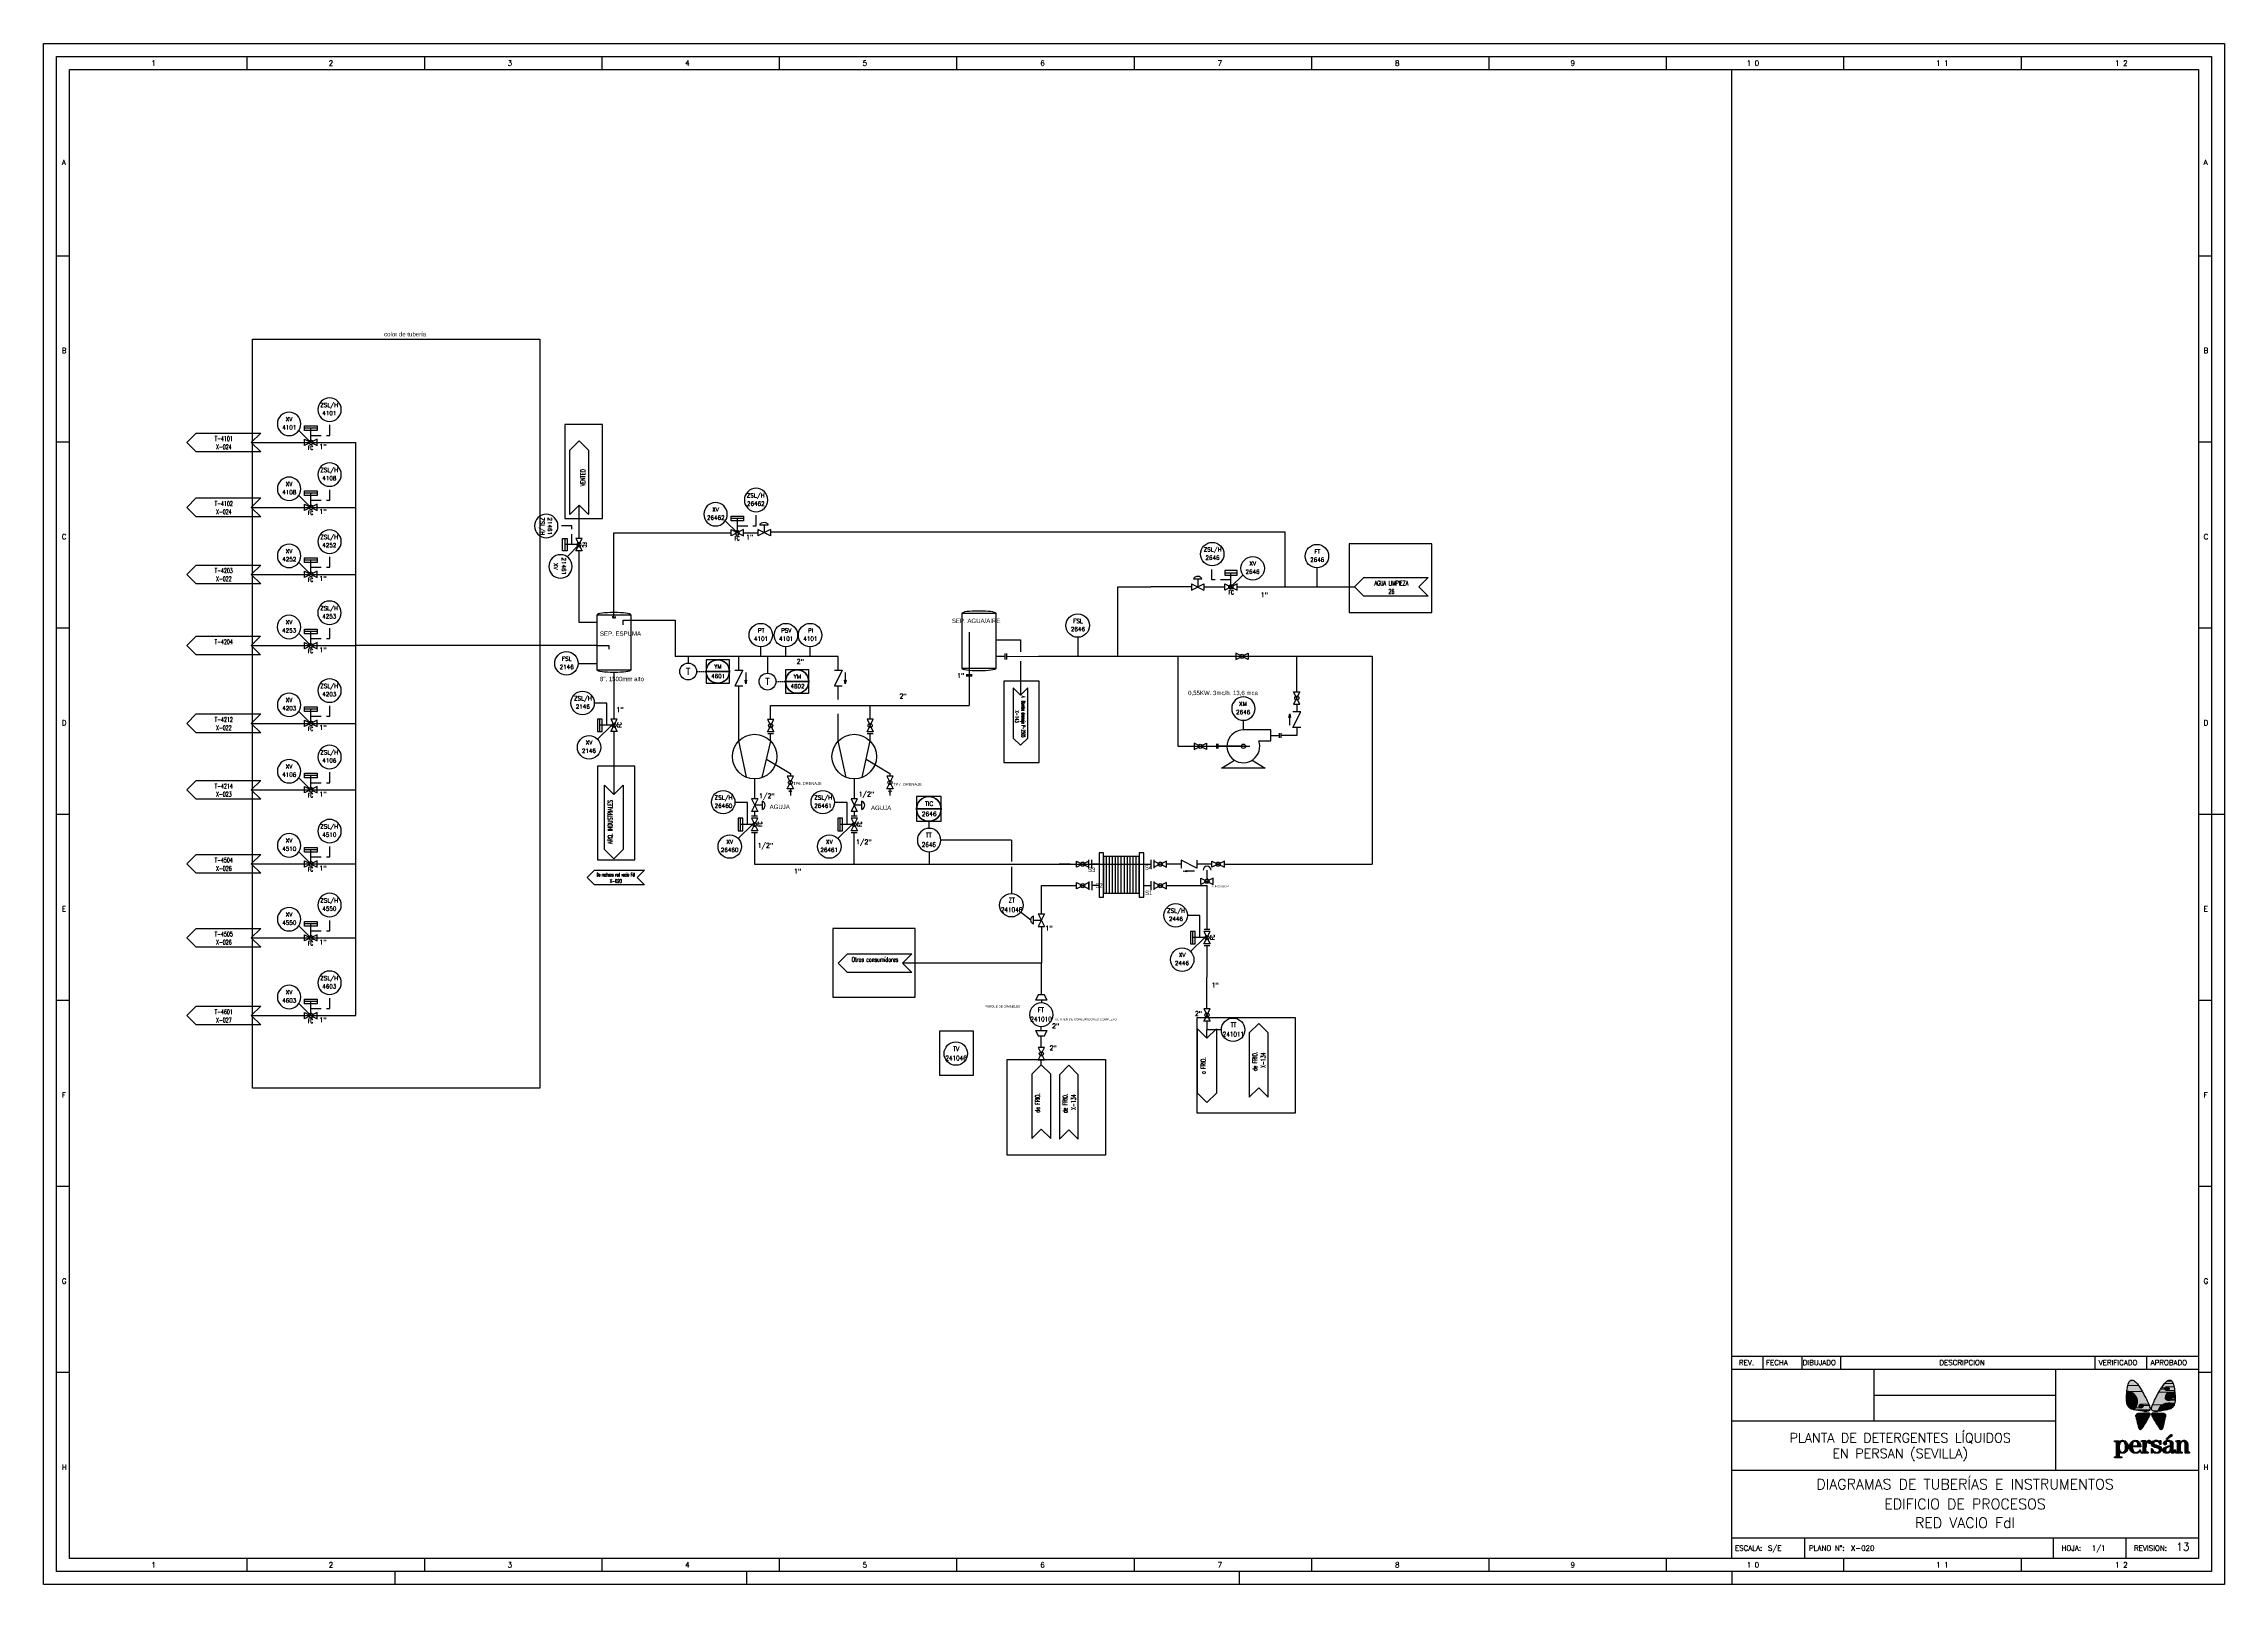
# Model space of a CAD drawing. Header units: millimetres. Extents: x -490 to -70, y 1868 to 2165.
import ezdxf
from ezdxf.enums import TextEntityAlignment as Align

# ---------------------------------------------------------------- set-up
doc = ezdxf.new("R2010")
doc.units = ezdxf.units.MM
doc.linetypes.add('ACAD_ISO03W100', pattern=[30, 12, -18])
doc.linetypes.add('TRAZOS', pattern=[0.75, 0.5, -0.25])
for name, color, linetype in [('CAJETIN', 1, 'Continuous'), ('CARGACAMIONES', 7, 'Continuous'), ('EQUIPOS', 5, 'Continuous'), ('FORMATO', 7, 'Continuous'), ('INSTRUMENTOS', 1, 'Continuous'), ('TEX', 7, 'Continuous'), ('TEX EQUIPOS', 6, 'Continuous'), ('TEXTO-INSTRUMENTACION', 7, 'Continuous'), ('TEXTO-VALVULAS Y ACCESORIOS', 7, 'Continuous'), ('TUBERÍA2', 1, 'TRAZOS'), ('VALVULAS Y ACCESORIOS', 1, 'Continuous')]:
    doc.layers.add(name, color=color, linetype=linetype)
doc.layers.add('TUBERÍA3', color=1, linetype='Continuous', true_color=0xff0000)
doc.styles.add('PY', font='ROMANS.shx')
doc.styles.add('PY1', font='ROMANS.shx', dxfattribs={"width": 0.8})
doc.styles.add('PY3', font='ROMANS.shx', dxfattribs={"width": 0.6})
doc.linetypes.add('SEÑAL_MECANICA2', pattern='A,4.411183,["o",PY,S=4.130212,R=360,X=0,Y=-1.374288],0.588817,-0.374158,["",PY,S=2,R=360,X=0,Y=-0.688262],-2.183682', length=7.55784)

# ---------------------------------------------------------------- blocks, each defined once
blk = doc.blocks.new('COMPRESOR')
at = {"layer": 'EQUIPOS', "linetype": 'Continuous', "ltscale": 0.5}
for p, q in [((5.33, 2.01), (-3.98, 4.08)), ((5.33, -2.02), (-3.98, -4.08))]:
    blk.add_line(p, q, dxfattribs=at)
at = {"layer": 'EQUIPOS'}
blk.add_circle((0, 0), 5.7, dxfattribs=at)
at = {"layer": 'TEX EQUIPOS', "color": 6, "linetype": 'Continuous', "style": 'PY1', "width": 0.8}
blk.add_attdef('REF_EQUIPO', text='', height=3, dxfattribs=at).set_placement((-0.64, -8.51), align=Align.MIDDLE_CENTER)
blk = doc.blocks.new('VALV GLOB-V')
at = {"layer": 'INSTRUMENTOS', "color": 1, "flags": 128}
blk.add_lwpolyline([(5.7, -1.43), (5.7, 1.43), (0, -1.43), (0, 1.43)], close=True, dxfattribs=at)
at = {"layer": 'INSTRUMENTOS', "color": 1}
blk.add_circle((2.85, 0), 0.95, dxfattribs=at)
at = {"layer": 'INSTRUMENTOS', "color": 7, "linetype": 'SEÑAL_MECANICA2', "style": 'PY'}
blk.add_attdef('REF.', text='', height=2, dxfattribs=at).set_placement((3, -3.37), align=Align.MIDDLE)
blk = doc.blocks.new('VALVULA DE CONTROL')
at = {"layer": 'VALVULAS Y ACCESORIOS'}
for p, q in [((0, 1.33), (5.33, -1.33)), ((0, -1.33), (5.33, 1.33)), ((0, 1.33), (0, -1.33)), ((4.44, 3.32), (0.89, 3.32)), ((2.67, 3.32), (2.67, 0)), ((5.33, 1.33), (5.33, -1.33))]:
    blk.add_line(p, q, dxfattribs=at)
blk.add_arc((2.67, 2.57), 1.93, 22.99568, 157.00432, dxfattribs=at)
at = {"layer": 'TEXTO-VALVULAS Y ACCESORIOS', "linetype": 'SEÑAL_MECANICA2', "style": 'PY1', "width": 0.8}
blk.add_attdef('REF.', text='', height=2, dxfattribs=at).set_placement((2.94, -3.07), align=Align.MIDDLE)
blk = doc.blocks.new('SEÑAL CIR')
at = {"color": 1}
blk.add_circle((0, 5.7), 5.7, dxfattribs=at)
at = {"layer": 'INSTRUMENTOS', "linetype": 'Continuous', "style": 'PY', "flags": 4}
for p in [(0.1, 2.9), (0.2, 6.9)]:
    blk.add_attdef('---', text='', height=2, dxfattribs=at).set_placement(p, align=Align.CENTER)
blk = doc.blocks.new('VALVULA RETENCION')
at = {"layer": 'VALVULAS Y ACCESORIOS'}
blk.add_line((0.79, 2.4), (3.43, 2.4), dxfattribs=at)
at = {"layer": 'VALVULAS Y ACCESORIOS', "flags": 128}
blk.add_lwpolyline([(0, -1.33), (0, 1.33), (5.33, -1.33), (5.33, 1.33)], dxfattribs=at)
blk.add_lwpolyline([(4.65, 2.4), (3.43, 2.14), (3.43, 2.66)], close=True, dxfattribs=at)
at = {"layer": 'TEXTO-VALVULAS Y ACCESORIOS', "linetype": 'SEÑAL_MECANICA2', "style": 'PY1', "width": 0.8}
blk.add_attdef('REF.', text='', height=2, dxfattribs=at).set_placement((2.94, -3.07), align=Align.MIDDLE)
blk = doc.blocks.new('REACTOR')
at = {"layer": 'EQUIPOS', "color": 5, "linetype": 'Continuous'}
for p, q in [((-11.5, 39.3), (11.5, 39.3)), ((-11.5, 1.5), (-11.5, 39.3)), ((11.5, 39.3), (11.5, 1.5)), ((11.5, 1.5), (-11.5, 1.5))]:
    blk.add_line(p, q, dxfattribs=at)
blk.add_ellipse((0, 39.3), major_axis=(-11.5, 0), ratio=0.133217, start_param=3.141593, end_param=6.283185, dxfattribs=at)
at = {"layer": 'EQUIPOS', "color": 5, "linetype": 'Continuous', "extrusion": (0, 0, -1)}
blk.add_ellipse((0, 1.5), major_axis=(-11.5, 0), ratio=0.133217, start_param=3.141593, end_param=6.283185, dxfattribs=at)
at = {"layer": 'TEX EQUIPOS', "linetype": 'Continuous', "style": 'PY1', "width": 0.8}
blk.add_attdef('REF_EQUIPO', text='', height=3, dxfattribs=at).set_placement((-0.2, 20.3), align=Align.MIDDLE_CENTER)
blk = doc.blocks.new('INTERCAMBIADOR DE PLACA')
at = {"layer": 'EQUIPOS', "linetype": 'Continuous'}
for p, q in [((6, -2.58), (6, 9.92)), ((7, -2.58), (7, 9.92)), ((8, -2.58), (8, 9.92)), ((9, -2.58), (9, 9.92)), ((10, -2.58), (10, 9.92)), ((11, -2.58), (11, 9.92)), ((12.09, -2.58), (12.09, 9.92)), ((13.09, -2.58), (13.09, 9.92)), ((14.09, -2.58), (14.09, 9.92)), ((15.09, -2.58), (15.09, 9.92)), ((16.09, -2.58), (16.09, 9.92)), ((3.5, 7.33), (1, 7.33)), ((18.68, 7.33), (21.18, 7.33)), ((3.5, 0), (1, 0)), ((18.68, 0), (21.18, 0))]:
    blk.add_line(p, q, dxfattribs=at)
for points in [[(3.5, -3.91), (5, -3.91), (5, 11.24), (3.5, 11.24)], [(5, -2.58), (17.18, -2.58), (17.18, 9.92), (5, 9.92)], [(17.18, -3.91), (18.68, -3.91), (18.68, 11.24), (17.18, 11.24)]]:
    blk.add_lwpolyline(points, close=True, dxfattribs=at)
at = {"layer": 'VALVULAS Y ACCESORIOS', "color": 1}
for p, q in [((0, 5.91), (0, 8.76)), ((1, 5.83), (1, 8.83)), ((21.18, 5.83), (21.18, 8.83)), ((22.18, 8.76), (22.18, 5.91)), ((0, 5.91), (0, 7.33)), ((0, 1.42), (0, -1.43)), ((0, 1.42), (0, 0)), ((1, 1.5), (1, -1.5)), ((21.18, -1.5), (21.18, 1.5)), ((22.18, 1.42), (22.18, -1.43))]:
    blk.add_line(p, q, dxfattribs=at)
at = {"layer": 'TEX EQUIPOS', "linetype": 'Continuous', "style": 'PY1', "width": 0.8}
blk.add_attdef('REF_EQUIPO', text='', height=3, dxfattribs=at).set_placement((10.9, -8.01), align=Align.MIDDLE_CENTER)
blk = doc.blocks.new('INSTRUMENTO MONTADO EN CAMPO')
at = {"layer": 'INSTRUMENTOS'}
blk.add_circle((0, 5), 5, dxfattribs=at)
at = {"layer": 'TEXTO-INSTRUMENTACION', "color": 7, "linetype": 'Continuous', "style": 'PY1', "width": 0.8, "flags": 4}
for tag, p in [('XXX', (0.16, 7.09)), ('YYY', (0.11, 3.09))]:
    blk.add_attdef(tag, text='', height=2, dxfattribs=at).set_placement(p, align=Align.MIDDLE_CENTER)
blk = doc.blocks.new('BANDERA DE FLUJO')
at = {"layer": 'TEX', "color": 1, "ltscale": 0.1, "flags": 128}
blk.add_lwpolyline([(-4, 4), (-31.46, 4), (-27.46, 0), (-31.46, -4), (-4, -4), (0, 0)], close=True, dxfattribs=at)
at = {"layer": 'TEX', "style": 'PY1', "width": 0.8}
for tag, p in [('ETIQUETA-LINEA-1', (-15.73, 0.61)), ('ETIQUETA-LINEA-2', (-15.73, -2.91))]:
    blk.add_attdef(tag, text='', height=2, dxfattribs=at).set_placement(p, align=Align.CENTER)
blk = doc.blocks.new('BOMBA CENTRIFUGA')
at = {"layer": 'EQUIPOS', "linetype": 'Continuous'}
for p, q in [((11.4, 0), (0.67, 0)), ((23.07, 4.67), (26.8, 4.67))]:
    blk.add_line(p, q, dxfattribs=at)
blk.add_lwpolyline([(23.07, 7), (11.4, 7, 3.146264), (18, 2.33), (23.07, 2.33)], format="xyb", close=True, dxfattribs=at)
blk.add_lwpolyline([(15.18, -5.89), (20.73, -9.33), (2.07, -9.33), (7.62, -5.89)], dxfattribs=at)
blk.add_circle((11.4, 0), 0.933, dxfattribs=at)
at = {"layer": 'VALVULAS Y ACCESORIOS'}
for p, q in [((0, -1), (0, 1)), ((0.67, -1), (0.67, 1)), ((26.8, 3.67), (26.8, 5.67)), ((27.47, 3.67), (27.47, 5.67))]:
    blk.add_line(p, q, dxfattribs=at)
at = {"layer": 'TEX EQUIPOS', "linetype": 'Continuous', "style": 'PY1', "width": 0.8}
blk.add_attdef('REF_EQUIPO', text='', height=3, dxfattribs=at).set_placement((11.4, -12.69), align=Align.MIDDLE_CENTER)
blk = doc.blocks.new('MARCO-A1')
at = {"layer": 'FORMATO', "color": 5}
for p, q in [((78.42, 589), (78.42, 584)), ((146.83, 589), (146.83, 584)), ((215.25, 589), (215.25, 584)), ((283.67, 589), (283.67, 584)), ((352.08, 589), (352.08, 584)), ((420.5, 589), (420.5, 584)), ((488.92, 589), (488.92, 584)), ((557.33, 589), (557.33, 584)), ((625.75, 589), (625.75, 584)), ((694.17, 589), (694.17, 584)), ((762.58, 589), (762.58, 584)), ((5, 512.25), (10, 512.25)), ((831, 512.25), (836, 512.25)), ((5, 440.5), (10, 440.5)), ((831, 440.5), (836, 440.5)), ((5, 368.75), (10, 368.75)), ((831, 368.75), (836, 368.75)), ((5, 297), (10, 297)), ((831, 297), (836, 297)), ((5, 225.25), (10, 225.25)), ((831, 225.25), (836, 225.25)), ((5, 153.5), (10, 153.5)), ((831, 153.5), (836, 153.5)), ((5, 81.75), (10, 81.75)), ((831, 81.75), (836, 81.75)), ((78.42, 10), (78.42, 5)), ((146.83, 10), (146.83, 5)), ((215.25, 10), (215.25, 5)), ((283.67, 10), (283.67, 5)), ((352.08, 10), (352.08, 5)), ((420.5, 10), (420.5, 5)), ((488.92, 10), (488.92, 5)), ((557.33, 10), (557.33, 5)), ((625.75, 10), (625.75, 5)), ((694.17, 10), (694.17, 5)), ((762.58, 10), (762.58, 5))]:
    blk.add_line(p, q, dxfattribs=at)
at = {"layer": 'FORMATO', "color": 1, "linetype": 'Continuous'}
for p, q in [((836, 297), (841, 297)), ((135.5, 5), (135.5, 0)), ((271, 5), (271, 0)), ((461, 5), (461, 0)), ((651, 5), (651, 0))]:
    blk.add_line(p, q, dxfattribs=at)
at = {"layer": 'FORMATO', "color": 1}
blk.add_lwpolyline([(0, 594), (841, 594), (841, 0), (0, 0)], close=True, dxfattribs=at)
at = {"layer": 'FORMATO', "color": 5}
blk.add_lwpolyline([(5, 589), (836, 589), (836, 5), (5, 5)], close=True, dxfattribs=at)
at = {"layer": 'FORMATO', "color": 8, "linetype": 'Continuous'}
blk.add_lwpolyline([(10, 584), (831, 584), (831, 10), (10, 10)], close=True, dxfattribs=at)
at = {"layer": 'FORMATO', "color": 1, "style": 'PY'}
for s, p in [('1', (41.52, 585.5)), ('2', (109.93, 585.5)), ('3', (178.99, 585.5)), ('4', (247.4, 585.5)), ('5', (315.82, 585.5)), ('6', (384.34, 585.5)), ('7', (452.75, 585.5)), ('8', (521.17, 585.5)), ('9', (588.85, 585.5)), ('1 0', (656.77, 585.5)), ('1 1', (729.83, 585.5)), ('1 2', (798.88, 585.5)), ('A', (7, 547.25)), ('A', (833, 547.25)), ('B', (7, 474.67)), ('B', (833, 474.67)), ('C', (7, 402.92)), ('C', (833, 402.92)), ('D', (7, 331.17)), ('D', (833, 331.17)), ('E', (7, 259.42)), ('E', (833, 259.42)), ('F', (7, 187.67)), ('F', (833, 187.67)), ('G', (7, 115.92)), ('G', (833, 115.92)), ('H', (7, 44.17)), ('H', (833, 44.17)), ('1', (41.52, 6.5)), ('2', (109.93, 6.5)), ('3', (178.99, 6.5)), ('4', (247.4, 6.5)), ('5', (315.82, 6.5)), ('6', (384.34, 6.5)), ('7', (452.75, 6.5)), ('8', (521.17, 6.5)), ('9', (588.85, 6.5)), ('1 0', (656.77, 6.5)), ('1 1', (729.83, 6.5)), ('1 2', (798.88, 6.5))]:
    blk.add_text(s, height=2, dxfattribs=at).set_placement(p)
blk = doc.blocks.new('Simbolo persan')
at = {"layer": 'CAJETIN', "true_color": 0x0080ad, "transparency": 33554559}
h = blk.add_hatch(color=144, dxfattribs=at)
h.paths.add_polyline_path([(3046.77, 1411.45), (3046.51, 1411.37), (3046.26, 1411.5), (3046.17, 1411.62), (3046.17, 1411.92), (3046.26, 1412.05), (3046.34, 1412.09), (3046.39, 1412.13), (3046.47, 1412.13), (3046.56, 1412.17), (3046.6, 1412.13), (3046.72, 1412.13), (3046.85, 1412), (3046.89, 1411.92), (3046.89, 1411.88), (3046.94, 1411.88), (3046.94, 1411.67), (3046.89, 1411.62), (3046.85, 1411.54)])
h.paths.add_polyline_path([(3048.25, 1411.33), (3048.25, 1411.54), (3048.21, 1411.62), (3048.21, 1411.71), (3048.16, 1411.79), (3048.16, 1411.88), (3048.12, 1411.92), (3048.12, 1412), (3048.08, 1412.09), (3048.08, 1412.13), (3048.04, 1412.13), (3048.04, 1412.17), (3047.95, 1412.34), (3047.95, 1412.39), (3047.91, 1412.47), (3047.87, 1412.6), (3047.74, 1412.85), (3047.66, 1412.98), (3047.57, 1413.19), (3047.49, 1413.36), (3047.4, 1413.49), (3047.27, 1413.78), (3047.23, 1413.78), (3047.11, 1413.99), (3047.11, 1414.04), (3047.06, 1414.16), (3046.98, 1414.25), (3046.85, 1414.5), (3046.81, 1414.54), (3046.81, 1414.63), (3046.68, 1414.8), (3046.64, 1414.84), (3046.51, 1415.05), (3046.47, 1415.14), (3046.34, 1415.31), (3046.22, 1415.56), (3046.05, 1415.77), (3045.92, 1415.98), (3045.67, 1416.24), (3045.62, 1416.32), (3045.5, 1416.45), (3045.45, 1416.45), (3045.33, 1416.58), (3045.2, 1416.66), (3045.16, 1416.7), (3045.07, 1416.75), (3044.99, 1416.75), (3044.95, 1416.79), (3044.65, 1416.79), (3044.61, 1416.75), (3044.57, 1416.75), (3044.48, 1416.7), (3044.44, 1416.66), (3044.4, 1416.58), (3044.35, 1416.58), (3044.18, 1416.32), (3044.18, 1416.24), (3044.1, 1416.03), (3044.06, 1415.98), (3043.97, 1415.56), (3043.93, 1415.48), (3043.93, 1415.31), (3043.89, 1415.14), (3043.89, 1415.05), (3043.85, 1414.84), (3043.85, 1414.8), (3043.8, 1414.63), (3043.8, 1414.59), (3044.14, 1414.59), (3044.23, 1414.54), (3044.31, 1414.54), (3044.52, 1414.5), (3044.69, 1414.42), (3044.73, 1414.42), (3044.99, 1414.25), (3045.16, 1414.16), (3045.29, 1414.04), (3045.29, 1413.99), (3045.5, 1413.78), (3045.67, 1413.49), (3045.71, 1413.36), (3045.79, 1413.19), (3045.84, 1412.98), (3045.88, 1412.85), (3045.88, 1412.34), (3045.84, 1412.17), (3045.84, 1412.09), (3045.79, 1412.05), (3045.75, 1411.92), (3045.75, 1411.84), (3045.71, 1411.84), (3045.71, 1411.75), (3045.67, 1411.71), (3045.67, 1411.67), (3045.62, 1411.62), (3045.54, 1411.5), (3045.5, 1411.41), (3045.37, 1411.28), (3045.33, 1411.2), (3045.2, 1411.07), (3045.24, 1411.07), (3045.33, 1411.03), (3045.45, 1411.03), (3045.79, 1410.95), (3046, 1410.9), (3046.39, 1410.86), (3046.85, 1410.78), (3047.06, 1410.78), (3047.23, 1410.73), (3047.7, 1410.73), (3047.78, 1410.78), (3047.91, 1410.78), (3048.08, 1410.86), (3048.21, 1410.99), (3048.21, 1411.03), (3048.25, 1411.03), (3048.25, 1411.2), (3048.29, 1411.28)], flags=0)
h = blk.add_hatch(color=144, dxfattribs=at)
h.paths.add_polyline_path([(3050.2, 1414.84), (3050.15, 1414.76), (3050.07, 1414.63), (3049.9, 1414.29), (3049.86, 1414.25), (3049.86, 1414.21), (3049.82, 1414.12), (3049.77, 1414.12), (3049.73, 1413.99), (3049.6, 1413.78), (3049.56, 1413.66), (3049.52, 1413.57), (3049.39, 1413.36), (3049.35, 1413.27), (3049.35, 1413.23), (3049.31, 1413.23), (3049.31, 1413.15), (3049.26, 1413.11), (3049.22, 1413.02), (3049.18, 1412.98), (3049.18, 1412.94), (3049.14, 1412.89), (3049.1, 1412.72), (3048.97, 1412.47), (3048.88, 1412.34), (3048.88, 1412.3), (3048.84, 1412.26), (3048.84, 1412.17), (3048.76, 1412.05), (3048.71, 1411.88), (3048.71, 1411.84), (3048.67, 1411.75), (3048.63, 1411.62), (3048.63, 1411.54), (3048.59, 1411.45), (3048.59, 1411.16), (3048.63, 1411.12), (3048.63, 1411.03), (3048.71, 1410.9), (3048.76, 1410.9), (3048.93, 1410.82), (3048.97, 1410.78), (3049.1, 1410.78), (3049.14, 1410.73), (3049.65, 1410.73), (3049.73, 1410.78), (3049.86, 1410.78), (3049.86, 1410.9), (3049.9, 1410.9), (3049.9, 1411.03), (3049.94, 1411.12), (3049.94, 1411.16), (3050.03, 1411.28), (3050.03, 1411.37), (3050.2, 1411.54), (3050.24, 1411.62), (3050.32, 1411.75), (3050.45, 1411.84), (3050.53, 1411.88), (3050.75, 1412.05), (3050.96, 1412.17), (3051.25, 1412.26), (3051.38, 1412.3), (3051.47, 1412.3), (3051.76, 1412.34), (3052.19, 1412.34), (3052.4, 1412.3), (3052.48, 1412.26), (3052.61, 1412.22), (3052.82, 1412.13), (3052.91, 1412.09), (3052.95, 1412.05), (3052.95, 1412.09), (3052.99, 1412.13), (3052.99, 1412.22), (3053.03, 1412.26), (3053.03, 1412.34), (3053.08, 1412.47), (3053.08, 1412.55), (3053.12, 1412.72), (3053.12, 1413.27), (3053.03, 1413.32), (3053.03, 1413.36), (3052.95, 1413.4), (3052.82, 1413.49), (3052.61, 1413.49), (3052.57, 1413.4), (3052.52, 1413.36), (3052.52, 1413.32), (3052.48, 1413.27), (3052.44, 1413.19), (3052.4, 1413.15), (3052.4, 1413.11), (3052.36, 1413.11), (3052.31, 1413.02), (3052.23, 1412.98), (3052.19, 1412.94), (3052.1, 1412.89), (3051.76, 1412.89), (3051.38, 1413.02), (3051.25, 1413.15), (3051.21, 1413.23), (3051.21, 1413.36), (3051.25, 1413.57), (3051.25, 1413.66), (3051.3, 1413.78), (3051.38, 1413.99), (3051.47, 1414.12), (3051.59, 1414.25), (3051.68, 1414.29), (3052.06, 1414.29), (3052.19, 1414.25), (3052.31, 1414.25), (3052.44, 1414.29), (3052.61, 1414.29), (3052.99, 1414.54), (3053.03, 1414.63), (3053.03, 1414.88), (3052.99, 1414.97), (3052.99, 1415.14), (3052.95, 1415.26), (3052.95, 1415.43), (3052.91, 1415.48), (3052.91, 1415.52), (3052.86, 1415.65), (3052.86, 1415.73), (3052.82, 1415.9), (3052.74, 1416.11), (3052.69, 1416.24), (3052.65, 1416.28), (3052.57, 1416.45), (3052.57, 1416.49), (3052.31, 1416.75), (3052.23, 1416.75), (3052.19, 1416.79), (3051.97, 1416.79), (3051.89, 1416.75), (3051.85, 1416.75), (3051.72, 1416.7), (3051.68, 1416.66), (3051.55, 1416.58), (3051.09, 1416.11), (3050.92, 1415.9), (3050.79, 1415.73), (3050.75, 1415.65), (3050.66, 1415.52), (3050.62, 1415.52), (3050.62, 1415.48), (3050.58, 1415.43), (3050.49, 1415.31), (3050.45, 1415.22), (3050.37, 1415.14), (3050.37, 1415.05), (3050.32, 1415.05), (3050.24, 1414.88)])
h.paths.add_polyline_path([(3051.42, 1414.76), (3051.34, 1414.84), (3051.25, 1414.88), (3051.21, 1414.97), (3051.21, 1415.05), (3051.17, 1415.14), (3051.21, 1415.18), (3051.21, 1415.31), (3051.3, 1415.43), (3051.42, 1415.48), (3051.59, 1415.52), (3051.68, 1415.48), (3051.72, 1415.48), (3051.8, 1415.43), (3051.85, 1415.39), (3051.93, 1415.26), (3051.97, 1415.14), (3051.93, 1414.97), (3051.89, 1414.88), (3051.85, 1414.88), (3051.8, 1414.8), (3051.72, 1414.76)], flags=0)
at = {"layer": 'CAJETIN', "true_color": 0xa3cbc0, "transparency": 33554559}
for points in [[(3051.68, 1415.48), (3051.59, 1415.52), (3051.42, 1415.48), (3051.3, 1415.43), (3051.3, 1415.39), (3051.21, 1415.31), (3051.21, 1415.18), (3051.17, 1415.14), (3051.21, 1415.05), (3051.21, 1414.97), (3051.25, 1414.88), (3051.3, 1414.88), (3051.34, 1414.84), (3051.34, 1414.8), (3051.42, 1414.76), (3051.72, 1414.76), (3051.8, 1414.8), (3051.8, 1414.84), (3051.89, 1414.88), (3051.93, 1414.97), (3051.93, 1415.05), (3051.97, 1415.14), (3051.93, 1415.18), (3051.93, 1415.31), (3051.85, 1415.39), (3051.85, 1415.43), (3051.72, 1415.48)], [(3044.14, 1414.59), (3043.8, 1414.59), (3043.8, 1414.25), (3043.76, 1414.16), (3043.76, 1412.72), (3043.8, 1412.6), (3043.8, 1412.47), (3043.85, 1412.34), (3043.85, 1412.3), (3043.89, 1412.09), (3043.93, 1411.96), (3044.1, 1411.71), (3044.14, 1411.62), (3044.35, 1411.41), (3044.4, 1411.41), (3044.52, 1411.33), (3044.57, 1411.28), (3044.73, 1411.2), (3044.82, 1411.2), (3044.95, 1411.16), (3044.99, 1411.12), (3045.12, 1411.12), (3045.16, 1411.07), (3045.2, 1411.07), (3045.2, 1411.12), (3045.24, 1411.12), (3045.24, 1411.16), (3045.29, 1411.2), (3045.33, 1411.2), (3045.41, 1411.28), (3045.41, 1411.33), (3045.5, 1411.41), (3045.58, 1411.54), (3045.67, 1411.71), (3045.71, 1411.84), (3045.75, 1411.84), (3045.84, 1412.09), (3045.88, 1412.3), (3045.88, 1412.85), (3045.79, 1413.19), (3045.71, 1413.36), (3045.67, 1413.49), (3045.58, 1413.66), (3045.5, 1413.78), (3045.41, 1413.87), (3045.29, 1414.04), (3045.16, 1414.16), (3044.99, 1414.25), (3044.95, 1414.29), (3044.52, 1414.5), (3044.31, 1414.54)], [(3046.6, 1412.13), (3046.56, 1412.17), (3046.51, 1412.13), (3046.39, 1412.13), (3046.3, 1412.09), (3046.26, 1412.05), (3046.26, 1412), (3046.22, 1411.92), (3046.17, 1411.92), (3046.17, 1411.62), (3046.26, 1411.54), (3046.26, 1411.5), (3046.43, 1411.41), (3046.47, 1411.41), (3046.51, 1411.37), (3046.56, 1411.37), (3046.64, 1411.41), (3046.68, 1411.41), (3046.77, 1411.45), (3046.85, 1411.54), (3046.89, 1411.62), (3046.94, 1411.67), (3046.94, 1411.88), (3046.89, 1411.92), (3046.85, 1412), (3046.72, 1412.13)], [(3052.19, 1412.34), (3051.59, 1412.34), (3051.47, 1412.3), (3051.34, 1412.3), (3051.25, 1412.26), (3051.13, 1412.22), (3050.96, 1412.17), (3050.92, 1412.13), (3050.75, 1412.05), (3050.53, 1411.92), (3050.53, 1411.88), (3050.37, 1411.75), (3050.32, 1411.75), (3050.24, 1411.62), (3050.2, 1411.54), (3050.15, 1411.54), (3050.07, 1411.37), (3050.03, 1411.37), (3049.98, 1411.28), (3049.94, 1411.16), (3049.94, 1411.07), (3049.9, 1411.03), (3049.9, 1410.99), (3049.86, 1410.9), (3049.86, 1410.78), (3050.07, 1410.82), (3050.28, 1410.82), (3050.32, 1410.86), (3050.7, 1410.9), (3050.79, 1410.9), (3051.3, 1410.99), (3051.51, 1411.03), (3051.85, 1411.12), (3051.97, 1411.16), (3052.27, 1411.28), (3052.4, 1411.37), (3052.44, 1411.37), (3052.65, 1411.54), (3052.74, 1411.62), (3052.78, 1411.75), (3052.82, 1411.75), (3052.91, 1411.88), (3052.91, 1411.92), (3052.95, 1412.05), (3052.91, 1412.09), (3052.74, 1412.17), (3052.48, 1412.26), (3052.4, 1412.3), (3052.27, 1412.3)], [(3053.08, 1414.54), (3053.03, 1414.59), (3052.99, 1414.54), (3052.95, 1414.54), (3052.86, 1414.46), (3052.78, 1414.42), (3052.74, 1414.38), (3052.61, 1414.29), (3052.44, 1414.29), (3052.31, 1414.25), (3052.19, 1414.25), (3052.1, 1414.29), (3051.68, 1414.29), (3051.68, 1414.25), (3051.59, 1414.25), (3051.47, 1414.12), (3051.38, 1413.99), (3051.34, 1413.87), (3051.3, 1413.82), (3051.3, 1413.78), (3051.25, 1413.66), (3051.25, 1413.57), (3051.21, 1413.49), (3051.21, 1413.23), (3051.25, 1413.19), (3051.25, 1413.15), (3051.3, 1413.15), (3051.3, 1413.11), (3051.34, 1413.11), (3051.38, 1413.02), (3051.42, 1413.02), (3051.51, 1412.98), (3051.55, 1412.98), (3051.64, 1412.94), (3051.68, 1412.94), (3051.76, 1412.89), (3052.1, 1412.89), (3052.19, 1412.94), (3052.23, 1412.98), (3052.27, 1412.98), (3052.31, 1413.02), (3052.36, 1413.11), (3052.4, 1413.11), (3052.4, 1413.15), (3052.44, 1413.15), (3052.44, 1413.23), (3052.48, 1413.27), (3052.52, 1413.36), (3052.65, 1413.49), (3052.82, 1413.49), (3052.95, 1413.4), (3053.03, 1413.32), (3053.12, 1413.27), (3053.12, 1413.99), (3053.08, 1414.12)], [(3050.11, 1410.44), (3049.82, 1410.48), (3049.82, 1410.14), (3049.86, 1410.06), (3049.86, 1409.97), (3049.9, 1409.85), (3049.9, 1409.72), (3049.94, 1409.63), (3049.94, 1409.59), (3049.98, 1409.55), (3050.03, 1409.42), (3050.03, 1409.38), (3050.07, 1409.29), (3050.15, 1409.17), (3050.2, 1409.13), (3050.28, 1409), (3050.62, 1408.66), (3050.83, 1408.53), (3050.87, 1408.49), (3050.96, 1408.49), (3050.96, 1408.53), (3051, 1408.66), (3051, 1408.79), (3051.04, 1408.83), (3051.09, 1409), (3051.09, 1409.13), (3051.13, 1409.17), (3051.13, 1409.29), (3051.17, 1409.38), (3051.17, 1409.42), (3051.21, 1409.55), (3051.21, 1409.63), (3051.25, 1409.72), (3051.25, 1410.14), (3051.21, 1410.18), (3051.21, 1410.23), (3051.13, 1410.27), (3051.04, 1410.35), (3050.92, 1410.4), (3050.66, 1410.4), (3050.49, 1410.44)]]:
    blk.add_hatch(color=9, dxfattribs=at).paths.add_polyline_path(points)
at = {"layer": 'CAJETIN', "true_color": 0x0080ad, "transparency": 33554559}
h = blk.add_hatch(color=144, dxfattribs=at)
h.paths.add_polyline_path([(3053.12, 1413.27), (3053.12, 1413.27)], flags=0)
h.paths.add_polyline_path([(3053.12, 1413.27), (3053.12, 1413.27)], flags=0)
h.paths.add_polyline_path([(3053.12, 1413.27), (3053.12, 1413.27)], flags=0)
h.paths.add_polyline_path([(3053.12, 1413.27), (3052.48, 1413.27)], flags=0)
for points in [[(3048.08, 1410.48), (3047.11, 1410.48), (3046.89, 1410.44), (3046.26, 1410.44), (3046.13, 1410.4), (3046, 1410.4), (3045.75, 1410.31), (3045.71, 1410.27), (3045.67, 1410.18), (3045.62, 1410.14), (3045.58, 1410.01), (3045.58, 1409.8), (3045.62, 1409.72), (3045.62, 1409.68), (3045.67, 1409.55), (3045.67, 1409.51), (3045.71, 1409.29), (3045.79, 1409.04), (3045.79, 1409), (3045.84, 1408.74), (3045.92, 1408.45), (3045.96, 1408.32), (3045.96, 1408.24), (3046, 1408.07), (3046.05, 1408.02), (3046.05, 1407.94), (3046.09, 1407.81), (3046.09, 1407.77), (3046.13, 1407.69), (3046.13, 1407.6), (3046.17, 1407.56), (3046.17, 1407.47), (3046.22, 1407.39), (3046.26, 1407.35), (3046.26, 1407.31), (3046.3, 1407.31), (3046.34, 1407.26), (3046.43, 1407.22), (3046.51, 1407.26), (3046.56, 1407.31), (3046.6, 1407.31), (3046.64, 1407.35), (3046.64, 1407.39), (3046.77, 1407.52), (3046.77, 1407.56), (3046.81, 1407.6), (3046.85, 1407.69), (3046.94, 1407.77), (3046.94, 1407.81), (3047.02, 1407.94), (3047.06, 1408.02), (3047.11, 1408.07), (3047.23, 1408.32), (3047.32, 1408.45), (3047.53, 1408.74), (3047.66, 1409), (3047.66, 1409.04), (3047.83, 1409.29), (3047.95, 1409.51), (3047.95, 1409.55), (3048.04, 1409.68), (3048.08, 1409.72), (3048.12, 1409.8), (3048.12, 1409.85), (3048.21, 1410.01), (3048.25, 1410.14), (3048.25, 1410.18), (3048.29, 1410.27), (3048.25, 1410.31), (3048.25, 1410.35), (3048.21, 1410.4), (3048.21, 1410.44), (3048.12, 1410.44)], [(3049.82, 1410.48), (3048.76, 1410.48), (3048.67, 1410.44), (3048.67, 1410.4), (3048.59, 1410.31), (3048.59, 1410.14), (3048.8, 1409.72), (3048.88, 1409.59), (3048.97, 1409.38), (3049.01, 1409.38), (3049.1, 1409.17), (3049.22, 1409), (3049.31, 1408.83), (3049.43, 1408.66), (3049.48, 1408.58), (3049.48, 1408.53), (3049.52, 1408.49), (3049.6, 1408.32), (3049.69, 1408.24), (3049.73, 1408.15), (3049.82, 1408.02), (3049.86, 1407.94), (3049.9, 1407.9), (3049.94, 1407.77), (3049.98, 1407.73), (3049.98, 1407.69), (3050.03, 1407.6), (3050.07, 1407.56), (3050.11, 1407.56), (3050.11, 1407.47), (3050.15, 1407.47), (3050.15, 1407.43), (3050.2, 1407.39), (3050.2, 1407.35), (3050.24, 1407.35), (3050.32, 1407.26), (3050.45, 1407.22), (3050.53, 1407.26), (3050.66, 1407.39), (3050.66, 1407.47), (3050.7, 1407.47), (3050.7, 1407.56), (3050.75, 1407.6), (3050.75, 1407.73), (3050.79, 1407.77), (3050.79, 1407.9), (3050.83, 1407.94), (3050.83, 1408.02), (3050.87, 1408.15), (3050.87, 1408.24), (3050.92, 1408.32), (3050.96, 1408.49), (3050.87, 1408.49), (3050.79, 1408.58), (3050.62, 1408.66), (3050.28, 1409), (3050.15, 1409.17), (3050.03, 1409.38), (3049.94, 1409.59), (3049.9, 1409.72), (3049.9, 1409.8), (3049.86, 1409.89), (3049.86, 1410.06), (3049.82, 1410.14)]]:
    blk.add_hatch(color=144, dxfattribs=at).paths.add_polyline_path(points)
at = {"layer": 'CAJETIN', "transparency": 33554559}
h = blk.add_hatch(color=256, dxfattribs=at)
h.paths.add_polyline_path([(3043.21, 1402.94), (3042.96, 1402.86), (3042.87, 1402.86), (3042.83, 1402.9), (3042.74, 1402.9), (3042.62, 1403.03), (3042.58, 1403.03), (3042.58, 1403.07), (3042.53, 1403.11), (3042.49, 1403.2), (3042.41, 1403.33), (3042.41, 1403.45), (3042.36, 1403.58), (3042.36, 1404.21), (3042.41, 1404.26), (3042.45, 1404.43), (3042.45, 1404.47), (3042.49, 1404.55), (3042.49, 1404.64), (3042.53, 1404.68), (3042.53, 1404.72), (3042.58, 1404.76), (3042.62, 1404.85), (3042.66, 1404.85), (3042.7, 1404.89), (3042.87, 1404.98), (3043.08, 1404.98), (3043.34, 1404.85), (3043.34, 1404.81), (3043.42, 1404.72), (3043.46, 1404.6), (3043.51, 1404.43), (3043.55, 1404.3), (3043.55, 1403.45), (3043.46, 1403.2), (3043.46, 1403.16), (3043.42, 1403.11), (3043.38, 1403.03), (3043.34, 1403.03)])
h.paths.add_polyline_path([(3043.59, 1402.86), (3043.76, 1403.03), (3043.8, 1403.03), (3043.85, 1403.11), (3043.89, 1403.16), (3043.89, 1403.2), (3043.97, 1403.33), (3044.01, 1403.45), (3044.01, 1403.49), (3044.06, 1403.58), (3044.06, 1403.66), (3044.1, 1403.83), (3044.1, 1404.13), (3044.06, 1404.21), (3044.06, 1404.3), (3044.01, 1404.43), (3043.93, 1404.6), (3043.85, 1404.72), (3043.8, 1404.81), (3043.72, 1404.89), (3043.63, 1404.93), (3043.51, 1405.06), (3043.42, 1405.06), (3043.34, 1405.1), (3043.34, 1405.15), (3043.17, 1405.15), (3043, 1405.19), (3042.91, 1405.15), (3042.74, 1405.15), (3042.74, 1405.1), (3042.66, 1405.06), (3042.62, 1405.06), (3042.53, 1405.02), (3042.53, 1404.98), (3042.41, 1404.85), (3042.36, 1404.76), (3042.32, 1404.72), (3042.32, 1405.1), (3041.47, 1405.1), (3041.47, 1404.89), (3041.69, 1404.89), (3041.77, 1404.85), (3041.86, 1404.76), (3041.86, 1402.1), (3041.81, 1402.1), (3041.81, 1402.06), (3041.73, 1402.06), (3041.69, 1402.01), (3041.47, 1402.01), (3041.47, 1401.8), (3042.15, 1401.8), (3042.83, 1401.84), (3042.83, 1402.01), (3042.58, 1402.01), (3042.53, 1402.06), (3042.45, 1402.06), (3042.36, 1402.14), (3042.36, 1403.03), (3042.41, 1403.03), (3042.41, 1402.99), (3042.45, 1402.9), (3042.49, 1402.9), (3042.49, 1402.86), (3042.53, 1402.86), (3042.53, 1402.82), (3042.66, 1402.78), (3042.66, 1402.73), (3042.74, 1402.73), (3042.83, 1402.69), (3043.25, 1402.69), (3043.34, 1402.73), (3043.38, 1402.73), (3043.42, 1402.78), (3043.55, 1402.82), (3043.55, 1402.86)], flags=0)
h = blk.add_hatch(color=256, dxfattribs=at)
h.paths.add_polyline_path([(3044.35, 1404.17), (3044.31, 1404.13), (3044.31, 1403.79), (3044.35, 1403.66), (3044.35, 1403.62), (3044.4, 1403.54), (3044.44, 1403.41), (3044.44, 1403.37), (3044.48, 1403.24), (3044.52, 1403.24), (3044.57, 1403.11), (3044.78, 1402.9), (3044.82, 1402.9), (3044.82, 1402.86), (3044.86, 1402.86), (3044.9, 1402.82), (3045.03, 1402.78), (3045.03, 1402.73), (3045.16, 1402.73), (3045.24, 1402.69), (3045.71, 1402.69), (3045.75, 1402.73), (3045.92, 1402.73), (3045.92, 1402.78), (3046.05, 1402.82), (3046.13, 1402.86), (3046.13, 1402.9), (3046.3, 1402.99), (3046.34, 1403.03), (3046.43, 1403.16), (3046.47, 1403.2), (3046.47, 1403.24), (3046.39, 1403.33), (3046.34, 1403.33), (3046.3, 1403.28), (3046.3, 1403.24), (3046.26, 1403.24), (3046.26, 1403.2), (3046.22, 1403.16), (3046.17, 1403.16), (3046.09, 1403.03), (3045.92, 1402.94), (3045.58, 1402.86), (3045.5, 1402.86), (3045.41, 1402.9), (3045.37, 1402.9), (3045.24, 1402.99), (3045.2, 1402.99), (3045.12, 1403.07), (3045.12, 1403.11), (3045.03, 1403.24), (3044.99, 1403.37), (3044.95, 1403.41), (3044.95, 1403.54), (3044.9, 1403.62), (3044.9, 1403.79), (3044.86, 1403.88), (3044.86, 1403.92), (3046.51, 1403.92), (3046.51, 1404.13), (3046.47, 1404.17), (3046.47, 1404.34), (3046.39, 1404.6), (3046.3, 1404.72), (3046.26, 1404.81), (3046.17, 1404.85), (3046.13, 1404.93), (3046.09, 1404.98), (3046.05, 1404.98), (3045.96, 1405.06), (3045.92, 1405.06), (3045.79, 1405.1), (3045.79, 1405.15), (3045.58, 1405.15), (3045.45, 1405.19), (3045.41, 1405.19), (3045.33, 1405.15), (3045.12, 1405.15), (3045.07, 1405.1), (3044.95, 1405.06), (3044.82, 1404.98), (3044.78, 1404.93), (3044.69, 1404.89), (3044.69, 1404.85), (3044.57, 1404.72), (3044.52, 1404.64), (3044.44, 1404.51), (3044.4, 1404.34), (3044.35, 1404.21)])
h.paths.add_polyline_path([(3044.86, 1404.13), (3044.86, 1404.21), (3044.9, 1404.34), (3044.9, 1404.51), (3044.95, 1404.64), (3044.99, 1404.72), (3045.03, 1404.76), (3045.07, 1404.85), (3045.12, 1404.89), (3045.24, 1404.93), (3045.33, 1404.98), (3045.58, 1404.98), (3045.67, 1404.93), (3045.88, 1404.72), (3045.92, 1404.6), (3045.92, 1404.47), (3045.96, 1404.34), (3045.96, 1404.13)], flags=0)
for points in [[(3048.16, 1405.19), (3048.04, 1405.19), (3047.91, 1405.15), (3047.74, 1405.06), (3047.61, 1404.93), (3047.53, 1404.76), (3047.49, 1404.72), (3047.44, 1404.6), (3047.44, 1404.55), (3047.4, 1404.51), (3047.4, 1405.15), (3046.85, 1405.15), (3046.72, 1405.1), (3046.6, 1405.1), (3046.6, 1404.93), (3046.68, 1404.93), (3046.81, 1404.89), (3046.89, 1404.89), (3046.94, 1404.85), (3046.94, 1404.72), (3046.98, 1404.64), (3046.98, 1403.45), (3046.94, 1403.41), (3046.94, 1402.99), (3046.89, 1402.99), (3046.85, 1402.94), (3046.68, 1402.94), (3046.6, 1402.9), (3046.6, 1402.73), (3047.91, 1402.73), (3047.91, 1402.9), (3047.83, 1402.94), (3047.61, 1402.94), (3047.57, 1402.99), (3047.53, 1402.99), (3047.53, 1403.03), (3047.49, 1403.07), (3047.49, 1403.2), (3047.44, 1403.28), (3047.44, 1403.62), (3047.49, 1403.83), (3047.49, 1403.92), (3047.53, 1404.13), (3047.53, 1404.3), (3047.57, 1404.34), (3047.57, 1404.43), (3047.61, 1404.51), (3047.61, 1404.55), (3047.66, 1404.6), (3047.7, 1404.72), (3047.74, 1404.76), (3047.78, 1404.85), (3047.87, 1404.93), (3047.91, 1404.93), (3048.04, 1404.98), (3047.99, 1404.89), (3047.99, 1404.68), (3048.08, 1404.6), (3048.12, 1404.6), (3048.12, 1404.55), (3048.33, 1404.55), (3048.38, 1404.6), (3048.42, 1404.6), (3048.46, 1404.64), (3048.46, 1404.68), (3048.5, 1404.72), (3048.5, 1404.98), (3048.46, 1404.98), (3048.42, 1405.02), (3048.42, 1405.06), (3048.38, 1405.1), (3048.33, 1405.1)], [(3049.6, 1405.19), (3049.31, 1405.19), (3049.22, 1405.15), (3049.18, 1405.15), (3048.93, 1405.06), (3048.88, 1405.02), (3048.84, 1405.02), (3048.84, 1404.98), (3048.8, 1404.98), (3048.8, 1404.93), (3048.71, 1404.89), (3048.67, 1404.85), (3048.67, 1404.81), (3048.63, 1404.72), (3048.59, 1404.68), (3048.59, 1404.26), (3048.63, 1404.21), (3048.63, 1404.17), (3048.67, 1404.17), (3048.67, 1404.13), (3048.71, 1404.05), (3048.88, 1403.96), (3048.93, 1403.92), (3049.05, 1403.88), (3049.1, 1403.88), (3049.22, 1403.83), (3049.31, 1403.79), (3049.35, 1403.79), (3049.56, 1403.75), (3049.69, 1403.71), (3049.86, 1403.62), (3049.98, 1403.54), (3050.07, 1403.41), (3050.11, 1403.37), (3050.11, 1403.2), (3050.07, 1403.11), (3049.9, 1402.94), (3049.56, 1402.86), (3049.39, 1402.9), (3049.26, 1402.94), (3049.1, 1402.99), (3048.93, 1403.16), (3048.84, 1403.28), (3048.8, 1403.37), (3048.76, 1403.49), (3048.71, 1403.58), (3048.55, 1403.58), (3048.55, 1402.69), (3048.71, 1402.69), (3048.71, 1402.78), (3048.8, 1402.82), (3048.8, 1402.86), (3048.93, 1402.86), (3049.01, 1402.82), (3049.05, 1402.82), (3049.18, 1402.73), (3049.31, 1402.69), (3049.86, 1402.69), (3049.94, 1402.73), (3049.98, 1402.73), (3050.11, 1402.82), (3050.2, 1402.86), (3050.24, 1402.86), (3050.24, 1402.9), (3050.32, 1402.94), (3050.37, 1403.03), (3050.45, 1403.11), (3050.49, 1403.2), (3050.49, 1403.28), (3050.53, 1403.37), (3050.53, 1403.66), (3050.49, 1403.71), (3050.49, 1403.79), (3050.45, 1403.79), (3050.45, 1403.83), (3050.37, 1403.92), (3050.37, 1403.96), (3050.28, 1404), (3050.15, 1404.05), (3049.98, 1404.13), (3049.94, 1404.17), (3049.82, 1404.17), (3049.73, 1404.21), (3049.65, 1404.21), (3049.6, 1404.26), (3049.43, 1404.3), (3049.31, 1404.34), (3049.22, 1404.34), (3049.18, 1404.38), (3049.1, 1404.43), (3049.05, 1404.47), (3049.05, 1404.51), (3049.01, 1404.6), (3049.01, 1404.81), (3049.1, 1404.89), (3049.18, 1404.93), (3049.31, 1404.98), (3049.65, 1404.98), (3049.73, 1404.93), (3049.86, 1404.89), (3049.98, 1404.76), (3050.03, 1404.68), (3050.11, 1404.6), (3050.15, 1404.51), (3050.2, 1404.38), (3050.37, 1404.38), (3050.37, 1405.15), (3050.2, 1405.15), (3050.2, 1405.1), (3050.15, 1405.02), (3050.03, 1405.02), (3049.98, 1405.06), (3049.86, 1405.1), (3049.82, 1405.1), (3049.73, 1405.15), (3049.65, 1405.15)], [(3052.48, 1406.29), (3052.4, 1406.33), (3052.31, 1406.29), (3052.23, 1406.29), (3052.23, 1406.25), (3052.14, 1406.2), (3052.1, 1406.16), (3052.1, 1406.12), (3052.02, 1406.08), (3051.89, 1405.95), (3051.85, 1405.87), (3051.68, 1405.7), (3051.64, 1405.7), (3051.55, 1405.57), (3051.47, 1405.48), (3051.42, 1405.48), (3051.42, 1405.44), (3051.68, 1405.44), (3051.68, 1405.48), (3051.72, 1405.48), (3051.85, 1405.57), (3052.02, 1405.7), (3052.06, 1405.7), (3052.44, 1405.95), (3052.48, 1405.99), (3052.52, 1406.08), (3052.57, 1406.12), (3052.57, 1406.2), (3052.52, 1406.25), (3052.52, 1406.29)], [(3054.94, 1405.19), (3054.73, 1405.19), (3054.6, 1405.15), (3054.56, 1405.15), (3054.47, 1405.1), (3054.43, 1405.06), (3054.35, 1405.02), (3054.3, 1405.02), (3054.26, 1404.98), (3054.26, 1404.93), (3054.22, 1404.93), (3054.18, 1404.89), (3054.18, 1404.85), (3054.05, 1404.72), (3054.05, 1405.15), (3053.58, 1405.15), (3053.37, 1405.1), (3053.24, 1405.1), (3053.24, 1404.93), (3053.37, 1404.93), (3053.41, 1404.89), (3053.46, 1404.89), (3053.54, 1404.85), (3053.58, 1404.81), (3053.58, 1403.03), (3053.5, 1402.94), (3053.33, 1402.94), (3053.24, 1402.9), (3053.24, 1402.73), (3054.47, 1402.73), (3054.47, 1402.9), (3054.35, 1402.94), (3054.18, 1402.94), (3054.09, 1403.03), (3054.09, 1404.3), (3054.13, 1404.38), (3054.13, 1404.43), (3054.18, 1404.51), (3054.18, 1404.6), (3054.26, 1404.68), (3054.26, 1404.72), (3054.35, 1404.81), (3054.43, 1404.85), (3054.43, 1404.89), (3054.56, 1404.93), (3054.81, 1404.93), (3054.9, 1404.89), (3054.94, 1404.85), (3054.98, 1404.76), (3055.02, 1404.76), (3055.02, 1404.68), (3055.06, 1404.64), (3055.06, 1402.73), (3055.91, 1402.73), (3055.91, 1402.9), (3055.83, 1402.94), (3055.7, 1402.94), (3055.62, 1402.99), (3055.57, 1403.07), (3055.57, 1404.43), (3055.53, 1404.55), (3055.53, 1404.64), (3055.49, 1404.68), (3055.49, 1404.76), (3055.45, 1404.85), (3055.36, 1404.93), (3055.36, 1404.98), (3055.32, 1405.02), (3055.28, 1405.02), (3055.19, 1405.06), (3055.15, 1405.1), (3055.06, 1405.15), (3054.98, 1405.15)]]:
    blk.add_hatch(color=256, dxfattribs=at).paths.add_polyline_path(points)
h = blk.add_hatch(color=256, dxfattribs=at)
h.paths.add_polyline_path([(3050.79, 1403.03), (3050.79, 1402.99), (3050.83, 1402.99), (3050.87, 1402.9), (3051, 1402.78), (3051.04, 1402.78), (3051.21, 1402.69), (3051.76, 1402.69), (3051.89, 1402.78), (3051.97, 1402.78), (3052.1, 1402.9), (3052.14, 1402.9), (3052.14, 1402.94), (3052.19, 1402.99), (3052.19, 1403.03), (3052.23, 1403.07), (3052.23, 1403.11), (3052.27, 1403.11), (3052.27, 1403.07), (3052.31, 1403.03), (3052.31, 1402.9), (3052.36, 1402.86), (3052.4, 1402.78), (3052.44, 1402.78), (3052.52, 1402.73), (3052.57, 1402.73), (3052.65, 1402.69), (3052.82, 1402.73), (3052.95, 1402.78), (3053.03, 1402.86), (3053.08, 1402.86), (3053.08, 1402.9), (3053.12, 1402.94), (3053.12, 1402.99), (3053.16, 1402.99), (3053.16, 1403.03), (3053.2, 1403.11), (3053.2, 1403.33), (3053.03, 1403.33), (3053.03, 1403.11), (3052.99, 1403.11), (3052.99, 1403.03), (3052.95, 1403.03), (3052.91, 1402.99), (3052.82, 1402.99), (3052.74, 1403.07), (3052.74, 1403.33), (3052.69, 1403.37), (3052.69, 1404.76), (3052.65, 1404.81), (3052.65, 1404.85), (3052.57, 1404.93), (3052.57, 1404.98), (3052.52, 1404.98), (3052.44, 1405.06), (3052.31, 1405.1), (3052.27, 1405.1), (3052.1, 1405.15), (3052.02, 1405.15), (3051.97, 1405.19), (3051.59, 1405.19), (3051.55, 1405.15), (3051.47, 1405.15), (3051.34, 1405.1), (3051.3, 1405.1), (3051.17, 1405.06), (3051.09, 1404.98), (3051.04, 1404.98), (3051, 1404.93), (3051, 1404.89), (3050.96, 1404.89), (3050.96, 1404.85), (3050.92, 1404.81), (3050.87, 1404.72), (3050.87, 1404.47), (3050.96, 1404.38), (3051.04, 1404.34), (3051.09, 1404.3), (3051.25, 1404.3), (3051.3, 1404.34), (3051.38, 1404.38), (3051.38, 1404.43), (3051.47, 1404.51), (3051.47, 1404.64), (3051.38, 1404.81), (3051.3, 1404.85), (3051.3, 1404.89), (3051.34, 1404.89), (3051.34, 1404.93), (3051.47, 1404.98), (3051.93, 1404.98), (3052.1, 1404.89), (3052.19, 1404.81), (3052.19, 1404.76), (3052.23, 1404.72), (3052.23, 1404.21), (3052.1, 1404.17), (3052.06, 1404.17), (3051.85, 1404.13), (3051.64, 1404.05), (3051.59, 1404.05), (3051.59, 1404), (3051.51, 1404), (3051.47, 1403.96), (3051.38, 1403.92), (3051.34, 1403.92), (3051.3, 1403.88), (3051.17, 1403.83), (3051.13, 1403.79), (3051.09, 1403.79), (3050.92, 1403.62), (3050.87, 1403.62), (3050.79, 1403.54), (3050.79, 1403.49), (3050.75, 1403.41), (3050.75, 1403.11)])
h.paths.add_polyline_path([(3051.51, 1402.9), (3051.3, 1403.11), (3051.3, 1403.41), (3051.34, 1403.49), (3051.38, 1403.54), (3051.42, 1403.62), (3051.47, 1403.62), (3051.51, 1403.71), (3051.64, 1403.79), (3051.8, 1403.88), (3051.85, 1403.92), (3051.93, 1403.92), (3052.02, 1403.96), (3052.02, 1404), (3052.14, 1404), (3052.14, 1404.05), (3052.23, 1404.05), (3052.23, 1403.49), (3052.19, 1403.49), (3052.19, 1403.33), (3052.14, 1403.24), (3052.06, 1403.16), (3052.06, 1403.11), (3052.02, 1403.11), (3051.89, 1402.99), (3051.72, 1402.9)], flags=0)
at = {"layer": 'CAJETIN', "color": 144, "lineweight": 25, "true_color": 0x0080ad}
for points in [[(3047.23, 1410.73), (3047.06, 1410.78), (3046.85, 1410.78), (3046.39, 1410.86), (3046, 1410.9), (3045.62, 1410.99), (3045.45, 1411.03), (3045.33, 1411.03), (3045.24, 1411.07), (3045.2, 1411.07), (3045.24, 1411.12), (3045.33, 1411.2), (3045.41, 1411.33), (3045.5, 1411.41), (3045.62, 1411.62), (3045.75, 1411.84), (3045.84, 1412.09), (3045.88, 1412.34), (3045.88, 1412.47), (3045.88, 1412.6), (3045.88, 1412.77), (3045.88, 1412.85), (3045.79, 1413.19), (3045.67, 1413.49), (3045.5, 1413.78), (3045.29, 1414.04), (3045.16, 1414.16), (3044.99, 1414.25), (3044.86, 1414.33), (3044.69, 1414.42), (3044.52, 1414.5), (3044.31, 1414.54), (3044.14, 1414.59), (3043.93, 1414.59), (3043.85, 1414.59), (3043.8, 1414.59), (3043.8, 1414.63), (3043.85, 1414.8), (3043.89, 1415.05), (3043.93, 1415.31), (3043.97, 1415.56), (3044.01, 1415.77), (3044.06, 1415.98), (3044.18, 1416.32), (3044.27, 1416.45), (3044.35, 1416.58), (3044.44, 1416.66), (3044.57, 1416.75), (3044.65, 1416.79), (3044.78, 1416.79), (3044.86, 1416.79), (3044.99, 1416.75), (3045.16, 1416.7), (3045.33, 1416.58), (3045.5, 1416.45), (3045.67, 1416.24), (3045.88, 1416.03), (3046.05, 1415.77), (3046.26, 1415.48), (3046.47, 1415.14), (3046.64, 1414.84), (3046.81, 1414.54), (3046.89, 1414.42), (3047.02, 1414.21), (3047.11, 1413.99), (3047.23, 1413.78), (3047.49, 1413.36), (3047.66, 1412.98), (3047.83, 1412.68), (3047.95, 1412.39), (3048.08, 1412.13), (3048.16, 1411.88), (3048.21, 1411.67), (3048.25, 1411.5), (3048.29, 1411.28), (3048.25, 1411.16), (3048.25, 1411.07), (3048.16, 1410.95), (3048.08, 1410.86), (3047.91, 1410.78), (3047.7, 1410.73), (3047.61, 1410.73), (3047.49, 1410.73), (3047.36, 1410.73)], [(3052.95, 1412.05), (3052.91, 1412.09), (3052.82, 1412.13), (3052.61, 1412.22), (3052.4, 1412.3), (3052.19, 1412.34), (3051.97, 1412.34), (3051.76, 1412.34), (3051.47, 1412.3), (3051.25, 1412.26), (3050.96, 1412.17), (3050.75, 1412.05), (3050.53, 1411.88), (3050.32, 1411.75), (3050.2, 1411.54), (3050.03, 1411.37), (3049.94, 1411.12), (3049.86, 1410.9), (3049.86, 1410.86), (3049.86, 1410.82), (3049.86, 1410.78), (3049.73, 1410.78), (3049.65, 1410.73), (3049.52, 1410.73), (3049.39, 1410.73), (3049.22, 1410.73), (3049.14, 1410.73), (3048.97, 1410.78), (3048.84, 1410.86), (3048.71, 1410.9), (3048.63, 1411.03), (3048.59, 1411.16), (3048.59, 1411.28), (3048.59, 1411.45), (3048.63, 1411.62), (3048.71, 1411.84), (3048.76, 1412.05), (3048.88, 1412.3), (3049.01, 1412.55), (3049.14, 1412.89), (3049.35, 1413.23), (3049.56, 1413.66), (3049.77, 1414.12), (3049.98, 1414.46), (3050.15, 1414.76), (3050.32, 1415.05), (3050.49, 1415.31), (3050.66, 1415.52), (3050.79, 1415.73), (3051.09, 1416.11), (3051.21, 1416.24), (3051.34, 1416.37), (3051.47, 1416.49), (3051.55, 1416.58), (3051.72, 1416.7), (3051.89, 1416.75), (3052.06, 1416.79), (3052.19, 1416.79), (3052.31, 1416.75), (3052.4, 1416.66), (3052.48, 1416.58), (3052.57, 1416.45), (3052.65, 1416.28), (3052.74, 1416.11), (3052.82, 1415.9), (3052.86, 1415.65), (3052.95, 1415.43), (3052.99, 1415.14), (3053.03, 1414.88), (3053.03, 1414.63), (3052.99, 1414.54), (3052.86, 1414.46), (3052.74, 1414.38), (3052.61, 1414.29), (3052.44, 1414.29), (3052.31, 1414.25), (3052.19, 1414.25), (3052.06, 1414.29), (3051.97, 1414.29), (3051.76, 1414.29), (3051.68, 1414.29), (3051.59, 1414.25), (3051.55, 1414.21), (3051.47, 1414.12), (3051.38, 1413.99), (3051.3, 1413.78), (3051.25, 1413.57), (3051.21, 1413.36), (3051.21, 1413.27), (3051.21, 1413.23), (3051.25, 1413.15), (3051.3, 1413.11), (3051.38, 1413.02), (3051.51, 1412.98), (3051.64, 1412.94), (3051.76, 1412.89), (3051.89, 1412.89), (3052.02, 1412.89), (3052.1, 1412.89), (3052.19, 1412.94), (3052.23, 1412.98), (3052.31, 1413.02), (3052.36, 1413.11), (3052.4, 1413.15), (3052.44, 1413.19), (3052.48, 1413.27), (3052.52, 1413.36), (3052.57, 1413.4), (3052.65, 1413.49), (3052.74, 1413.49), (3052.82, 1413.49), (3052.95, 1413.4), (3053.03, 1413.32), (3053.12, 1413.27), (3053.12, 1413.11), (3053.12, 1413.02), (3053.12, 1412.72), (3053.08, 1412.47), (3053.03, 1412.26)], [(3046.34, 1407.26), (3046.3, 1407.31), (3046.26, 1407.35), (3046.17, 1407.52), (3046.17, 1407.56), (3046.13, 1407.6), (3046.13, 1407.69), (3046.09, 1407.77), (3046.05, 1408.02), (3045.96, 1408.32), (3045.79, 1409), (3045.71, 1409.29), (3045.67, 1409.55), (3045.62, 1409.72), (3045.58, 1409.8), (3045.58, 1409.85), (3045.58, 1410.01), (3045.67, 1410.18), (3045.75, 1410.31), (3045.88, 1410.35), (3046, 1410.4), (3046.05, 1410.4), (3046.13, 1410.4), (3046.26, 1410.44), (3046.43, 1410.44), (3046.64, 1410.44), (3046.89, 1410.44), (3047.11, 1410.48), (3047.27, 1410.48), (3047.4, 1410.48), (3047.53, 1410.48), (3047.74, 1410.48), (3047.91, 1410.48), (3047.99, 1410.48), (3048.08, 1410.48), (3048.21, 1410.44), (3048.25, 1410.35), (3048.29, 1410.27), (3048.25, 1410.14), (3048.21, 1410.01), (3048.16, 1409.93), (3048.12, 1409.8), (3048.04, 1409.68), (3047.95, 1409.51), (3047.83, 1409.29), (3047.66, 1409.04), (3047.53, 1408.74), (3047.32, 1408.45), (3047.19, 1408.24), (3047.11, 1408.07), (3047.02, 1407.94), (3046.94, 1407.81), (3046.85, 1407.69), (3046.81, 1407.6), (3046.72, 1407.47), (3046.64, 1407.39), (3046.6, 1407.31), (3046.51, 1407.26), (3046.43, 1407.22)], [(3049.82, 1410.48), (3049.82, 1410.4), (3049.82, 1410.31), (3049.82, 1410.18), (3049.86, 1410.06), (3049.9, 1409.8), (3049.94, 1409.59), (3050.03, 1409.38), (3050.15, 1409.17), (3050.28, 1409), (3050.45, 1408.83), (3050.62, 1408.66), (3050.83, 1408.53), (3050.87, 1408.49), (3050.92, 1408.49), (3050.96, 1408.49), (3050.92, 1408.32), (3050.87, 1408.24), (3050.83, 1407.94), (3050.75, 1407.73), (3050.75, 1407.6), (3050.7, 1407.56), (3050.7, 1407.47), (3050.66, 1407.43), (3050.62, 1407.35), (3050.53, 1407.26), (3050.45, 1407.22), (3050.32, 1407.26), (3050.28, 1407.31), (3050.2, 1407.35), (3050.2, 1407.39), (3050.15, 1407.47), (3050.07, 1407.56), (3049.98, 1407.69), (3049.94, 1407.77), (3049.9, 1407.9), (3049.82, 1408.02), (3049.73, 1408.15), (3049.48, 1408.58), (3049.22, 1409), (3048.97, 1409.38), (3048.88, 1409.59), (3048.8, 1409.72), (3048.71, 1409.89), (3048.63, 1410.06), (3048.59, 1410.14), (3048.59, 1410.23), (3048.63, 1410.35), (3048.67, 1410.44), (3048.76, 1410.48), (3048.88, 1410.48), (3048.93, 1410.48), (3048.97, 1410.48), (3049.18, 1410.48), (3049.39, 1410.48), (3049.69, 1410.48)]]:
    blk.add_lwpolyline(points, close=True, dxfattribs=at)
at = {"layer": 'CAJETIN', "color": 144, "lineweight": 0, "true_color": 0x0080ad}
for points in [[(3046.05, 1415.77), (3044.01, 1415.77), (3046.05, 1415.77)], [(3052.74, 1416.11), (3051.09, 1416.11), (3052.74, 1416.11)], [(3052.48, 1416.58), (3051.55, 1416.58), (3052.48, 1416.58)], [(3052.91, 1415.48), (3051.68, 1415.48), (3052.91, 1415.48)], [(3046.81, 1414.59), (3043.85, 1414.59), (3046.81, 1414.59)], [(3046.81, 1414.59), (3043.93, 1414.59), (3046.81, 1414.59)], [(3046.43, 1411.41), (3045.5, 1411.41), (3046.43, 1411.41)], [(3048.04, 1412.13), (3046.6, 1412.13), (3048.04, 1412.13)], [(3048.08, 1412.13), (3046.72, 1412.13), (3048.08, 1412.13)], [(3048.16, 1411.88), (3046.89, 1411.88), (3048.16, 1411.88)], [(3050.75, 1412.05), (3048.76, 1412.05), (3050.75, 1412.05)], [(3052.86, 1414.46), (3049.98, 1414.46), (3052.86, 1414.46)], [(3051.21, 1415.31), (3050.49, 1415.31), (3051.21, 1415.31)], [(3053.03, 1414.76), (3051.72, 1414.76), (3053.03, 1414.76)], [(3053.03, 1412.34), (3051.97, 1412.34), (3053.03, 1412.34)], [(3052.44, 1414.29), (3052.06, 1414.29), (3052.44, 1414.29)], [(3053.12, 1412.89), (3052.1, 1412.89), (3053.12, 1412.89)], [(3053.12, 1413.02), (3052.31, 1413.02), (3053.12, 1413.02)], [(3053.12, 1413.11), (3052.4, 1413.11), (3053.12, 1413.11)], [(3052.95, 1413.4), (3052.57, 1413.4), (3052.95, 1413.4)], [(3048.25, 1411.07), (3045.2, 1411.07), (3048.25, 1411.07)], [(3048.25, 1411.07), (3045.2, 1411.07), (3048.25, 1411.07)], [(3048.21, 1410.01), (3045.58, 1410.01), (3048.21, 1410.01)], [(3048.12, 1409.8), (3045.58, 1409.8), (3048.12, 1409.8)], [(3047.83, 1409.29), (3045.71, 1409.29), (3047.83, 1409.29)], [(3048.25, 1410.35), (3045.88, 1410.35), (3048.25, 1410.35)], [(3048.21, 1410.4), (3046.13, 1410.4), (3048.21, 1410.4)], [(3046.81, 1407.6), (3046.13, 1407.6), (3046.81, 1407.6)], [(3048.21, 1410.44), (3046.26, 1410.44), (3048.21, 1410.44)], [(3046.51, 1407.26), (3046.34, 1407.26), (3046.51, 1407.26)], [(3048.08, 1410.86), (3046.39, 1410.86), (3048.08, 1410.86)], [(3047.91, 1410.78), (3046.85, 1410.78), (3047.91, 1410.78)], [(3048.08, 1410.48), (3047.19, 1410.48), (3048.08, 1410.48)], [(3049.86, 1410.06), (3048.63, 1410.06), (3049.86, 1410.06)], [(3049.82, 1410.48), (3048.76, 1410.48), (3049.82, 1410.48)], [(3049.86, 1410.86), (3048.84, 1410.86), (3049.86, 1410.86)], [(3049.94, 1409.59), (3048.88, 1409.59), (3049.94, 1409.59)], [(3049.65, 1410.73), (3049.14, 1410.73), (3049.65, 1410.73)], [(3050.7, 1407.56), (3050.07, 1407.56), (3050.7, 1407.56)], [(3050.62, 1407.35), (3050.2, 1407.35), (3050.62, 1407.35)], [(3050.53, 1407.26), (3050.32, 1407.26), (3050.53, 1407.26)]]:
    blk.add_lwpolyline(points, dxfattribs=at)
at = {"layer": 'CAJETIN', "color": 9, "lineweight": 25, "true_color": 0xa3cbc0}
for points in [[(3051.51, 1414.76), (3051.42, 1414.76), (3051.34, 1414.84), (3051.25, 1414.88), (3051.21, 1414.97), (3051.21, 1415.05), (3051.17, 1415.14), (3051.21, 1415.18), (3051.21, 1415.22), (3051.21, 1415.31), (3051.3, 1415.43), (3051.42, 1415.48), (3051.59, 1415.52), (3051.72, 1415.48), (3051.85, 1415.39), (3051.93, 1415.26), (3051.97, 1415.14), (3051.93, 1414.97), (3051.89, 1414.88), (3051.8, 1414.8), (3051.72, 1414.76), (3051.59, 1414.76)], [(3046.43, 1411.41), (3046.26, 1411.5), (3046.17, 1411.62), (3046.17, 1411.67), (3046.17, 1411.71), (3046.17, 1411.75), (3046.17, 1411.84), (3046.17, 1411.88), (3046.17, 1411.92), (3046.26, 1412.05), (3046.39, 1412.13), (3046.47, 1412.13), (3046.56, 1412.17), (3046.6, 1412.13), (3046.64, 1412.13), (3046.72, 1412.13), (3046.77, 1412.09), (3046.85, 1412), (3046.89, 1411.92), (3046.94, 1411.88), (3046.94, 1411.79), (3046.94, 1411.71), (3046.89, 1411.62), (3046.85, 1411.54), (3046.77, 1411.45), (3046.64, 1411.41), (3046.51, 1411.37)]]:
    blk.add_lwpolyline(points, close=True, dxfattribs=at)
for points in [[(3045.2, 1411.07), (3045.12, 1411.12), (3045.03, 1411.12), (3044.95, 1411.16), (3044.82, 1411.2), (3044.73, 1411.2), (3044.57, 1411.28), (3044.35, 1411.41), (3044.23, 1411.54), (3044.1, 1411.71), (3044.01, 1411.84), (3043.93, 1411.96), (3043.85, 1412.3), (3043.8, 1412.51), (3043.76, 1412.72), (3043.76, 1413.02), (3043.76, 1413.36), (3043.76, 1413.66), (3043.76, 1413.87), (3043.8, 1414.29), (3043.8, 1414.46), (3043.8, 1414.59)], [(3052.95, 1412.05), (3052.91, 1411.92), (3052.82, 1411.75), (3052.74, 1411.62), (3052.65, 1411.54), (3052.44, 1411.37), (3052.27, 1411.28), (3051.97, 1411.16), (3051.68, 1411.07), (3051.51, 1411.03), (3051.3, 1410.99), (3050.79, 1410.9), (3050.28, 1410.82), (3050.07, 1410.82), (3049.86, 1410.78)], [(3053.03, 1414.63), (3053.03, 1414.59), (3053.08, 1414.54), (3053.08, 1414.42), (3053.08, 1414.25), (3053.08, 1414.12), (3053.12, 1413.87), (3053.12, 1413.82), (3053.12, 1413.66), (3053.12, 1413.27)], [(3049.82, 1410.48), (3050.11, 1410.44), (3050.32, 1410.44), (3050.49, 1410.44), (3050.66, 1410.4), (3050.75, 1410.4), (3050.83, 1410.4), (3050.87, 1410.4), (3050.92, 1410.4), (3051.04, 1410.35), (3051.13, 1410.27), (3051.21, 1410.23), (3051.25, 1410.14), (3051.25, 1410.06), (3051.25, 1409.97), (3051.25, 1409.85), (3051.25, 1409.76), (3051.25, 1409.72), (3051.21, 1409.63), (3051.21, 1409.55), (3051.17, 1409.42), (3051.13, 1409.29), (3051.09, 1409.13), (3051, 1408.79), (3050.96, 1408.49)]]:
    blk.add_lwpolyline(points, dxfattribs=at)
at = {"layer": 'CAJETIN', "color": 9, "lineweight": 0, "true_color": 0xa3cbc0}
for points in [[(3045.5, 1411.41), (3044.35, 1411.41), (3045.5, 1411.41)], [(3046.94, 1411.88), (3046.17, 1411.88), (3046.94, 1411.88)], [(3046.94, 1411.71), (3046.17, 1411.71), (3046.94, 1411.71)], [(3046.89, 1411.62), (3046.17, 1411.62), (3046.89, 1411.62)], [(3046.72, 1412.13), (3046.39, 1412.13), (3046.72, 1412.13)], [(3046.64, 1412.13), (3046.47, 1412.13), (3046.64, 1412.13)], [(3052.65, 1411.54), (3050.2, 1411.54), (3052.65, 1411.54)], [(3051.97, 1415.14), (3051.17, 1415.14), (3051.97, 1415.14)], [(3051.93, 1415.05), (3051.21, 1415.05), (3051.93, 1415.05)], [(3051.93, 1414.97), (3051.21, 1414.97), (3051.93, 1414.97)], [(3052.52, 1413.36), (3051.21, 1413.36), (3052.52, 1413.36)], [(3052.48, 1413.27), (3051.21, 1413.27), (3052.48, 1413.27)], [(3053.08, 1414.12), (3051.47, 1414.12), (3053.08, 1414.12)], [(3053.08, 1414.25), (3051.64, 1414.25), (3053.08, 1414.25)], [(3053.08, 1414.25), (3051.68, 1414.25), (3053.08, 1414.25)], [(3052.1, 1412.89), (3051.76, 1412.89), (3052.1, 1412.89)], [(3053.08, 1414.29), (3052.61, 1414.29), (3053.08, 1414.29)], [(3053.12, 1413.49), (3052.74, 1413.49), (3053.12, 1413.49)], [(3053.08, 1414.54), (3052.99, 1414.54), (3053.08, 1414.54)], [(3053.08, 1414.54), (3053.03, 1414.59), (3053.08, 1414.54)], [(3045.33, 1411.2), (3044.73, 1411.2), (3045.33, 1411.2)], [(3050.75, 1410.4), (3049.82, 1410.4), (3050.75, 1410.4)], [(3050.07, 1410.82), (3049.86, 1410.82), (3050.07, 1410.82)], [(3051.25, 1410.06), (3049.86, 1410.06), (3051.25, 1410.06)]]:
    blk.add_lwpolyline(points, dxfattribs=at)
at = {"layer": 'CAJETIN', "color": 144, "lineweight": 0, "true_color": 0x0080ad}
blk.add_lwpolyline([(3051.21, 1415.05), (3050.32, 1415.05), (3051.21, 1415.05)], close=True, dxfattribs=at)
at = {"layer": 'CAJETIN', "color": 251, "lineweight": 25, "true_color": 0x68696b}
for points in [[(3041.52, 1402.01), (3041.64, 1402.01), (3041.73, 1402.06), (3041.81, 1402.06), (3041.86, 1402.1), (3041.86, 1402.14), (3041.86, 1402.22), (3041.86, 1402.31), (3041.86, 1402.48), (3041.86, 1402.56), (3041.86, 1402.69), (3041.86, 1402.86), (3041.86, 1403.03), (3041.86, 1403.2), (3041.86, 1403.45), (3041.86, 1403.75), (3041.86, 1404.05), (3041.86, 1404.26), (3041.86, 1404.43), (3041.86, 1404.55), (3041.86, 1404.68), (3041.86, 1404.72), (3041.86, 1404.76), (3041.81, 1404.81), (3041.77, 1404.85), (3041.69, 1404.89), (3041.6, 1404.89), (3041.47, 1404.89), (3041.47, 1404.98), (3041.47, 1405.1), (3041.56, 1405.1), (3041.64, 1405.1), (3041.77, 1405.1), (3042.03, 1405.1), (3042.11, 1405.1), (3042.19, 1405.1), (3042.28, 1405.1), (3042.32, 1405.1), (3042.32, 1405.06), (3042.32, 1405.02), (3042.32, 1404.89), (3042.32, 1404.68), (3042.36, 1404.76), (3042.41, 1404.85), (3042.45, 1404.89), (3042.53, 1405.02), (3042.66, 1405.06), (3042.74, 1405.15), (3042.87, 1405.15), (3043, 1405.19), (3043.17, 1405.15), (3043.34, 1405.1), (3043.51, 1405.06), (3043.63, 1404.93), (3043.76, 1404.85), (3043.85, 1404.72), (3043.93, 1404.6), (3044.01, 1404.43), (3044.06, 1404.3), (3044.1, 1404.13), (3044.1, 1403.96), (3044.1, 1403.83), (3044.06, 1403.62), (3044.01, 1403.45), (3043.97, 1403.33), (3043.89, 1403.16), (3043.8, 1403.03), (3043.68, 1402.94), (3043.55, 1402.82), (3043.42, 1402.78), (3043.34, 1402.73), (3043.25, 1402.69), (3043.17, 1402.69), (3043.04, 1402.69), (3042.91, 1402.69), (3042.83, 1402.69), (3042.66, 1402.73), (3042.53, 1402.86), (3042.45, 1402.9), (3042.41, 1403.03), (3042.36, 1403.07), (3042.36, 1402.61), (3042.36, 1402.48), (3042.36, 1402.35), (3042.36, 1402.27), (3042.36, 1402.22), (3042.36, 1402.14), (3042.41, 1402.1), (3042.49, 1402.06), (3042.58, 1402.01), (3042.7, 1402.01), (3042.83, 1402.01), (3042.83, 1401.93), (3042.83, 1401.84), (3042.15, 1401.8), (3041.47, 1401.8), (3041.47, 1401.93), (3041.47, 1402.01)], [(3043.08, 1402.9), (3043.21, 1402.94), (3043.34, 1403.03), (3043.42, 1403.11), (3043.46, 1403.2), (3043.51, 1403.33), (3043.55, 1403.49), (3043.55, 1403.58), (3043.55, 1403.66), (3043.55, 1403.88), (3043.55, 1404.13), (3043.55, 1404.21), (3043.55, 1404.26), (3043.51, 1404.43), (3043.46, 1404.6), (3043.42, 1404.72), (3043.34, 1404.81), (3043.25, 1404.89), (3043.17, 1404.93), (3043.08, 1404.98), (3042.96, 1404.98), (3042.87, 1404.98), (3042.79, 1404.93), (3042.7, 1404.89), (3042.62, 1404.85), (3042.58, 1404.76), (3042.53, 1404.72), (3042.49, 1404.64), (3042.45, 1404.47), (3042.36, 1404.21), (3042.36, 1404.17), (3042.36, 1404.09), (3042.36, 1403.92), (3042.36, 1403.75), (3042.36, 1403.58), (3042.41, 1403.33), (3042.53, 1403.11), (3042.58, 1403.03), (3042.66, 1402.99), (3042.74, 1402.9), (3042.83, 1402.9), (3042.87, 1402.86), (3042.96, 1402.86)], [(3044.86, 1403.88), (3044.9, 1403.62), (3044.95, 1403.41), (3045.03, 1403.24), (3045.12, 1403.07), (3045.24, 1402.99), (3045.41, 1402.9), (3045.5, 1402.86), (3045.58, 1402.86), (3045.75, 1402.9), (3045.92, 1402.94), (3046.09, 1403.03), (3046.22, 1403.16), (3046.3, 1403.28), (3046.34, 1403.33), (3046.39, 1403.33), (3046.43, 1403.28), (3046.47, 1403.24), (3046.47, 1403.2), (3046.43, 1403.16), (3046.3, 1402.99), (3046.13, 1402.86), (3045.92, 1402.73), (3045.71, 1402.69), (3045.45, 1402.69), (3045.33, 1402.69), (3045.29, 1402.69), (3045.16, 1402.73), (3045.03, 1402.78), (3044.9, 1402.82), (3044.78, 1402.9), (3044.69, 1402.99), (3044.57, 1403.11), (3044.48, 1403.24), (3044.44, 1403.37), (3044.4, 1403.54), (3044.35, 1403.66), (3044.31, 1403.79), (3044.31, 1403.92), (3044.31, 1404.09), (3044.35, 1404.21), (3044.4, 1404.34), (3044.44, 1404.51), (3044.52, 1404.64), (3044.61, 1404.76), (3044.69, 1404.89), (3044.82, 1404.98), (3044.95, 1405.06), (3045.07, 1405.1), (3045.24, 1405.15), (3045.41, 1405.19), (3045.58, 1405.15), (3045.79, 1405.15), (3045.92, 1405.06), (3046.05, 1404.98), (3046.26, 1404.81), (3046.39, 1404.6), (3046.47, 1404.34), (3046.51, 1404.05), (3046.51, 1403.92), (3045.71, 1403.92), (3044.86, 1403.92)], [(3045.96, 1404.17), (3045.96, 1404.3), (3045.92, 1404.47), (3045.92, 1404.6), (3045.88, 1404.72), (3045.79, 1404.81), (3045.75, 1404.85), (3045.67, 1404.93), (3045.58, 1404.98), (3045.5, 1404.98), (3045.41, 1404.98), (3045.24, 1404.93), (3045.07, 1404.85), (3044.99, 1404.72), (3044.9, 1404.51), (3044.9, 1404.34), (3044.86, 1404.17), (3044.86, 1404.13), (3045.41, 1404.13), (3045.96, 1404.13)], [(3046.68, 1402.94), (3046.81, 1402.94), (3046.85, 1402.94), (3046.89, 1402.99), (3046.94, 1403.03), (3046.94, 1403.07), (3046.94, 1403.11), (3046.94, 1403.2), (3046.94, 1403.28), (3046.98, 1403.45), (3046.98, 1403.62), (3046.98, 1403.92), (3046.98, 1404.13), (3046.98, 1404.3), (3046.98, 1404.43), (3046.98, 1404.55), (3046.98, 1404.64), (3046.94, 1404.72), (3046.94, 1404.76), (3046.94, 1404.81), (3046.94, 1404.85), (3046.89, 1404.89), (3046.81, 1404.89), (3046.68, 1404.93), (3046.6, 1404.93), (3046.6, 1405.02), (3046.6, 1405.1), (3046.64, 1405.1), (3046.72, 1405.1), (3046.85, 1405.15), (3047.02, 1405.15), (3047.15, 1405.15), (3047.27, 1405.15), (3047.36, 1405.15), (3047.4, 1405.15), (3047.4, 1405.1), (3047.4, 1405.06), (3047.4, 1404.93), (3047.4, 1404.81), (3047.4, 1404.51), (3047.44, 1404.6), (3047.53, 1404.76), (3047.61, 1404.93), (3047.7, 1405.02), (3047.83, 1405.1), (3047.91, 1405.15), (3048.08, 1405.19), (3048.16, 1405.19), (3048.25, 1405.15), (3048.33, 1405.1), (3048.42, 1405.06), (3048.5, 1404.98), (3048.5, 1404.85), (3048.5, 1404.76), (3048.5, 1404.72), (3048.46, 1404.64), (3048.38, 1404.6), (3048.29, 1404.55), (3048.25, 1404.55), (3048.12, 1404.55), (3048.08, 1404.6), (3047.99, 1404.68), (3047.99, 1404.76), (3047.99, 1404.89), (3048.04, 1404.98), (3048.08, 1404.98), (3048.04, 1404.98), (3047.91, 1404.93), (3047.78, 1404.85), (3047.7, 1404.72), (3047.61, 1404.55), (3047.57, 1404.34), (3047.53, 1404.13), (3047.49, 1403.83), (3047.44, 1403.54), (3047.44, 1403.41), (3047.44, 1403.33), (3047.49, 1403.16), (3047.49, 1403.07), (3047.53, 1402.99), (3047.66, 1402.94), (3047.7, 1402.94), (3047.78, 1402.94), (3047.91, 1402.9), (3047.91, 1402.82), (3047.91, 1402.73), (3047.27, 1402.73), (3047.06, 1402.73), (3046.94, 1402.73), (3046.81, 1402.73), (3046.72, 1402.73), (3046.64, 1402.73), (3046.6, 1402.73), (3046.6, 1402.78), (3046.6, 1402.82), (3046.6, 1402.9)], [(3050.15, 1404.51), (3050.11, 1404.6), (3050.03, 1404.68), (3049.94, 1404.81), (3049.86, 1404.89), (3049.73, 1404.93), (3049.65, 1404.98), (3049.48, 1404.98), (3049.31, 1404.98), (3049.18, 1404.93), (3049.1, 1404.89), (3049.01, 1404.81), (3049.01, 1404.72), (3049.01, 1404.64), (3049.01, 1404.6), (3049.05, 1404.51), (3049.1, 1404.43), (3049.18, 1404.38), (3049.22, 1404.34), (3049.31, 1404.34), (3049.43, 1404.3), (3049.65, 1404.21), (3049.73, 1404.21), (3049.82, 1404.17), (3049.98, 1404.13), (3050.15, 1404.05), (3050.37, 1403.96), (3050.41, 1403.88), (3050.45, 1403.79), (3050.53, 1403.66), (3050.53, 1403.54), (3050.53, 1403.37), (3050.49, 1403.24), (3050.41, 1403.07), (3050.32, 1402.94), (3050.24, 1402.86), (3050.11, 1402.82), (3049.98, 1402.73), (3049.86, 1402.69), (3049.77, 1402.69), (3049.6, 1402.69), (3049.48, 1402.69), (3049.35, 1402.69), (3049.18, 1402.73), (3049.01, 1402.82), (3048.93, 1402.86), (3048.88, 1402.86), (3048.8, 1402.86), (3048.8, 1402.82), (3048.71, 1402.78), (3048.71, 1402.69), (3048.63, 1402.69), (3048.55, 1402.69), (3048.55, 1403.16), (3048.55, 1403.58), (3048.63, 1403.58), (3048.71, 1403.58), (3048.76, 1403.49), (3048.8, 1403.37), (3048.84, 1403.28), (3048.97, 1403.11), (3049.1, 1402.99), (3049.26, 1402.94), (3049.39, 1402.9), (3049.56, 1402.86), (3049.73, 1402.9), (3049.9, 1402.94), (3049.98, 1403.03), (3050.07, 1403.11), (3050.11, 1403.2), (3050.11, 1403.28), (3050.11, 1403.37), (3050.07, 1403.41), (3049.98, 1403.54), (3049.86, 1403.62), (3049.77, 1403.66), (3049.69, 1403.71), (3049.56, 1403.75), (3049.35, 1403.79), (3049.22, 1403.83), (3049.1, 1403.88), (3048.93, 1403.92), (3048.8, 1404), (3048.71, 1404.05), (3048.67, 1404.17), (3048.59, 1404.26), (3048.59, 1404.34), (3048.59, 1404.47), (3048.59, 1404.68), (3048.67, 1404.85), (3048.84, 1405.02), (3049.05, 1405.1), (3049.22, 1405.15), (3049.31, 1405.19), (3049.43, 1405.19), (3049.6, 1405.19), (3049.73, 1405.15), (3049.82, 1405.1), (3049.98, 1405.06), (3050.03, 1405.02), (3050.07, 1405.02), (3050.11, 1405.02), (3050.15, 1405.02), (3050.2, 1405.1), (3050.2, 1405.15), (3050.28, 1405.15), (3050.37, 1405.15), (3050.37, 1404.76), (3050.37, 1404.38), (3050.28, 1404.38), (3050.2, 1404.38)], [(3053.2, 1403.24), (3053.2, 1403.11), (3053.16, 1403.03), (3053.12, 1402.94), (3053.03, 1402.86), (3052.95, 1402.78), (3052.82, 1402.73), (3052.65, 1402.69), (3052.52, 1402.73), (3052.4, 1402.78), (3052.36, 1402.86), (3052.31, 1402.9), (3052.31, 1402.99), (3052.27, 1403.11), (3052.27, 1403.16), (3052.23, 1403.11), (3052.19, 1403.03), (3052.14, 1402.9), (3052.06, 1402.86), (3051.97, 1402.78), (3051.76, 1402.69), (3051.64, 1402.69), (3051.51, 1402.69), (3051.38, 1402.69), (3051.34, 1402.69), (3051.25, 1402.69), (3051.04, 1402.78), (3050.92, 1402.86), (3050.79, 1402.99), (3050.75, 1403.16), (3050.75, 1403.28), (3050.75, 1403.41), (3050.79, 1403.54), (3050.92, 1403.62), (3051.09, 1403.79), (3051.17, 1403.83), (3051.34, 1403.92), (3051.47, 1403.96), (3051.64, 1404.05), (3051.85, 1404.13), (3052.1, 1404.17), (3052.23, 1404.21), (3052.23, 1404.47), (3052.23, 1404.6), (3052.23, 1404.68), (3052.23, 1404.72), (3052.19, 1404.76), (3052.19, 1404.81), (3052.1, 1404.89), (3052.02, 1404.93), (3051.93, 1404.98), (3051.8, 1404.98), (3051.68, 1404.98), (3051.55, 1404.98), (3051.47, 1404.98), (3051.34, 1404.93), (3051.3, 1404.89), (3051.3, 1404.85), (3051.38, 1404.81), (3051.42, 1404.72), (3051.47, 1404.6), (3051.42, 1404.47), (3051.38, 1404.38), (3051.3, 1404.34), (3051.25, 1404.3), (3051.17, 1404.3), (3051.09, 1404.3), (3051.04, 1404.34), (3050.92, 1404.43), (3050.87, 1404.51), (3050.87, 1404.64), (3050.92, 1404.81), (3051, 1404.89), (3051.13, 1405.02), (3051.3, 1405.1), (3051.47, 1405.15), (3051.55, 1405.15), (3051.59, 1405.19), (3051.76, 1405.19), (3051.97, 1405.19), (3052.1, 1405.15), (3052.27, 1405.1), (3052.44, 1405.06), (3052.57, 1404.98), (3052.65, 1404.85), (3052.69, 1404.76), (3052.69, 1404.72), (3052.69, 1404.64), (3052.69, 1404.51), (3052.69, 1404.38), (3052.69, 1404.17), (3052.69, 1404.05), (3052.69, 1403.88), (3052.69, 1403.66), (3052.69, 1403.49), (3052.69, 1403.37), (3052.74, 1403.24), (3052.74, 1403.2), (3052.74, 1403.11), (3052.74, 1403.07), (3052.78, 1403.03), (3052.82, 1402.99), (3052.91, 1402.99), (3052.99, 1403.03), (3053.03, 1403.11), (3053.03, 1403.24), (3053.03, 1403.33), (3053.12, 1403.33), (3053.2, 1403.33)], [(3051.8, 1402.94), (3051.89, 1402.99), (3051.97, 1403.07), (3052.06, 1403.11), (3052.14, 1403.24), (3052.19, 1403.33), (3052.19, 1403.45), (3052.23, 1403.49), (3052.23, 1403.58), (3052.23, 1403.79), (3052.23, 1403.96), (3052.23, 1404), (3052.19, 1404.05), (3052.14, 1404), (3052.02, 1404), (3051.93, 1403.92), (3051.8, 1403.88), (3051.64, 1403.79), (3051.51, 1403.71), (3051.42, 1403.62), (3051.34, 1403.49), (3051.3, 1403.37), (3051.3, 1403.24), (3051.3, 1403.11), (3051.38, 1403.03), (3051.42, 1402.99), (3051.51, 1402.9), (3051.64, 1402.9)], [(3051.55, 1405.44), (3051.47, 1405.44), (3051.42, 1405.44), (3051.42, 1405.48), (3051.47, 1405.48), (3051.55, 1405.57), (3051.68, 1405.7), (3051.85, 1405.87), (3051.93, 1405.99), (3052.02, 1406.08), (3052.1, 1406.12), (3052.14, 1406.2), (3052.23, 1406.29), (3052.27, 1406.29), (3052.4, 1406.33), (3052.48, 1406.29), (3052.52, 1406.25), (3052.57, 1406.16), (3052.52, 1406.08), (3052.48, 1405.99), (3052.44, 1405.95), (3052.31, 1405.87), (3052.19, 1405.78), (3052.02, 1405.7), (3051.64, 1405.44)], [(3053.33, 1402.94), (3053.41, 1402.94), (3053.5, 1402.94), (3053.54, 1402.99), (3053.58, 1403.03), (3053.58, 1403.07), (3053.58, 1403.11), (3053.58, 1403.16), (3053.58, 1403.28), (3053.58, 1403.41), (3053.58, 1403.62), (3053.58, 1403.79), (3053.58, 1403.92), (3053.58, 1404.26), (3053.58, 1404.38), (3053.58, 1404.51), (3053.58, 1404.64), (3053.58, 1404.72), (3053.58, 1404.76), (3053.58, 1404.81), (3053.54, 1404.85), (3053.46, 1404.89), (3053.41, 1404.89), (3053.33, 1404.93), (3053.24, 1404.93), (3053.24, 1405.02), (3053.24, 1405.1), (3053.29, 1405.1), (3053.37, 1405.1), (3053.58, 1405.15), (3053.84, 1405.15), (3053.92, 1405.15), (3053.96, 1405.15), (3054.05, 1405.15), (3054.05, 1404.93), (3054.05, 1404.68), (3054.09, 1404.76), (3054.18, 1404.85), (3054.26, 1404.98), (3054.35, 1405.02), (3054.47, 1405.1), (3054.6, 1405.15), (3054.77, 1405.19), (3054.94, 1405.19), (3055.06, 1405.15), (3055.19, 1405.06), (3055.32, 1405.02), (3055.4, 1404.89), (3055.49, 1404.76), (3055.53, 1404.64), (3055.57, 1404.43), (3055.57, 1404.38), (3055.57, 1404.21), (3055.57, 1404), (3055.57, 1403.71), (3055.57, 1403.58), (3055.57, 1403.45), (3055.57, 1403.33), (3055.57, 1403.24), (3055.57, 1403.16), (3055.57, 1403.11), (3055.57, 1403.07), (3055.62, 1402.99), (3055.7, 1402.94), (3055.74, 1402.94), (3055.83, 1402.94), (3055.91, 1402.9), (3055.91, 1402.82), (3055.91, 1402.73), (3055.49, 1402.73), (3055.06, 1402.73), (3055.06, 1403.66), (3055.06, 1403.83), (3055.06, 1404), (3055.06, 1404.13), (3055.06, 1404.21), (3055.06, 1404.43), (3055.06, 1404.55), (3055.06, 1404.64), (3055.02, 1404.68), (3055.02, 1404.76), (3054.94, 1404.85), (3054.9, 1404.89), (3054.81, 1404.93), (3054.73, 1404.93), (3054.64, 1404.93), (3054.56, 1404.93), (3054.43, 1404.89), (3054.35, 1404.81), (3054.26, 1404.72), (3054.18, 1404.6), (3054.13, 1404.43), (3054.09, 1404.3), (3054.09, 1404.21), (3054.09, 1404.09), (3054.09, 1404.05), (3054.09, 1403.92), (3054.09, 1403.79), (3054.09, 1403.62), (3054.09, 1403.45), (3054.09, 1403.33), (3054.09, 1403.24), (3054.09, 1403.16), (3054.09, 1403.11), (3054.09, 1403.07), (3054.09, 1403.03), (3054.13, 1402.99), (3054.18, 1402.94), (3054.26, 1402.94), (3054.35, 1402.94), (3054.47, 1402.9), (3054.47, 1402.82), (3054.47, 1402.73), (3053.84, 1402.73), (3053.24, 1402.73), (3053.24, 1402.82), (3053.24, 1402.9)]]:
    blk.add_lwpolyline(points, close=True, dxfattribs=at)
at = {"layer": 'CAJETIN', "color": 251, "lineweight": 0, "true_color": 0x68696b}
for points in [[(3042.32, 1404.89), (3041.52, 1404.89), (3042.32, 1404.89)], [(3042.32, 1405.1), (3041.56, 1405.1), (3042.32, 1405.1)], [(3042.32, 1404.89), (3041.6, 1404.89), (3042.32, 1404.89)], [(3042.32, 1405.1), (3041.77, 1405.1), (3042.32, 1405.1)], [(3042.32, 1405.1), (3041.86, 1405.1), (3042.32, 1405.1)], [(3042.36, 1403.75), (3041.86, 1403.75), (3042.36, 1403.75)], [(3042.32, 1405.1), (3042.11, 1405.1), (3042.32, 1405.1)], [(3042.32, 1405.1), (3042.19, 1405.1), (3042.32, 1405.1)], [(3042.7, 1404.89), (3042.45, 1404.89), (3042.7, 1404.89)], [(3042.74, 1402.9), (3042.45, 1402.9), (3042.74, 1402.9)], [(3043.59, 1404.98), (3042.96, 1404.98), (3043.59, 1404.98)], [(3043.17, 1405.15), (3043, 1405.19), (3043.17, 1405.15)], [(3043.59, 1404.98), (3043, 1404.98), (3043.59, 1404.98)], [(3043.63, 1402.9), (3043.08, 1402.9), (3043.63, 1402.9)], [(3043.63, 1404.93), (3043.17, 1404.93), (3043.63, 1404.93)], [(3044.01, 1404.43), (3043.51, 1404.43), (3044.01, 1404.43)], [(3044.9, 1404.34), (3044.4, 1404.34), (3044.9, 1404.34)], [(3045.03, 1403.24), (3044.48, 1403.24), (3045.03, 1403.24)], [(3046.13, 1402.86), (3044.82, 1402.86), (3046.13, 1402.86)], [(3046.05, 1404.98), (3045.41, 1404.98), (3046.05, 1404.98)], [(3046.43, 1403.16), (3046.22, 1403.16), (3046.43, 1403.16)], [(3046.47, 1403.24), (3046.3, 1403.24), (3046.47, 1403.24)], [(3046.39, 1403.33), (3046.34, 1403.33), (3046.39, 1403.33)], [(3047.4, 1404.93), (3046.6, 1404.93), (3047.4, 1404.93)], [(3047.4, 1405.1), (3046.64, 1405.1), (3047.4, 1405.1)], [(3047.4, 1405.1), (3046.64, 1405.1), (3047.4, 1405.1)], [(3047.4, 1405.1), (3046.72, 1405.1), (3047.4, 1405.1)], [(3047.4, 1404.89), (3046.81, 1404.89), (3047.4, 1404.89)], [(3047.7, 1402.94), (3046.81, 1402.94), (3047.7, 1402.94)], [(3047.4, 1405.15), (3047.02, 1405.15), (3047.4, 1405.15)], [(3047.4, 1405.15), (3047.27, 1405.15), (3047.4, 1405.15)], [(3047.4, 1405.15), (3047.36, 1405.15), (3047.4, 1405.15)], [(3048.16, 1405.19), (3048.08, 1405.19), (3048.16, 1405.19)], [(3050.15, 1404.05), (3048.71, 1404.05), (3050.15, 1404.05)], [(3049.48, 1404.98), (3048.84, 1404.98), (3049.48, 1404.98)], [(3050.2, 1402.86), (3048.88, 1402.86), (3050.2, 1402.86)], [(3050.2, 1402.86), (3048.88, 1402.86), (3050.2, 1402.86)], [(3050.41, 1403.88), (3049.05, 1403.88), (3050.41, 1403.88)], [(3049.52, 1405.19), (3049.43, 1405.19), (3049.52, 1405.19)], [(3050.37, 1404.98), (3049.48, 1404.98), (3050.37, 1404.98)], [(3050.37, 1405.02), (3050.11, 1405.02), (3050.37, 1405.02)], [(3050.37, 1405.02), (3050.15, 1405.02), (3050.37, 1405.02)], [(3051.42, 1402.99), (3050.79, 1402.99), (3051.42, 1402.99)], [(3051.3, 1404.89), (3051, 1404.89), (3051.3, 1404.89)], [(3051.64, 1403.79), (3051.13, 1403.79), (3051.64, 1403.79)], [(3051.64, 1405.44), (3051.47, 1405.44), (3051.64, 1405.44)], [(3051.64, 1405.44), (3051.47, 1405.44), (3051.64, 1405.44)], [(3051.97, 1405.19), (3051.59, 1405.19), (3051.97, 1405.19)], [(3052.69, 1404.05), (3051.64, 1404.05), (3052.69, 1404.05)], [(3052.69, 1404.05), (3051.64, 1404.05), (3052.69, 1404.05)], [(3052.52, 1404.98), (3051.68, 1404.98), (3052.52, 1404.98)], [(3052.52, 1404.98), (3051.76, 1404.98), (3052.52, 1404.98)], [(3052.52, 1404.98), (3051.8, 1404.98), (3052.52, 1404.98)], [(3052.31, 1405.87), (3051.85, 1405.87), (3052.31, 1405.87)], [(3052.48, 1405.99), (3051.93, 1405.99), (3052.48, 1405.99)], [(3052.52, 1406.08), (3052.02, 1406.08), (3052.52, 1406.08)], [(3052.69, 1404.17), (3052.1, 1404.17), (3052.69, 1404.17)], [(3052.69, 1404.76), (3052.19, 1404.76), (3052.69, 1404.76)], [(3052.69, 1404.05), (3052.19, 1404.05), (3052.69, 1404.05)], [(3052.69, 1403.49), (3052.23, 1403.49), (3052.69, 1403.49)], [(3053.16, 1403.03), (3052.99, 1403.03), (3053.16, 1403.03)], [(3053.2, 1403.11), (3053.03, 1403.11), (3053.2, 1403.11)], [(3054.05, 1404.93), (3053.24, 1404.93), (3054.05, 1404.93)], [(3054.47, 1402.82), (3053.24, 1402.82), (3054.47, 1402.82)], [(3054.05, 1405.1), (3053.37, 1405.1), (3054.05, 1405.1)], [(3054.05, 1404.89), (3053.41, 1404.89), (3054.05, 1404.89)], [(3054.26, 1402.94), (3053.41, 1402.94), (3054.26, 1402.94)], [(3054.18, 1402.94), (3053.5, 1402.94), (3054.18, 1402.94)], [(3054.13, 1402.99), (3053.54, 1402.99), (3054.13, 1402.99)], [(3054.09, 1403.92), (3053.58, 1403.92), (3054.09, 1403.92)], [(3054.09, 1403.11), (3053.58, 1403.11), (3054.09, 1403.11)], [(3054.09, 1403.03), (3053.58, 1403.03), (3054.09, 1403.03)], [(3054.05, 1405.15), (3053.84, 1405.15), (3054.05, 1405.15)], [(3054.05, 1405.15), (3053.92, 1405.15), (3054.05, 1405.15)], [(3054.05, 1405.15), (3053.96, 1405.15), (3054.05, 1405.15)], [(3054.05, 1405.15), (3054.01, 1405.15), (3054.05, 1405.15)], [(3055.36, 1404.93), (3054.73, 1404.93), (3055.36, 1404.93)], [(3054.94, 1405.19), (3054.77, 1405.19), (3054.94, 1405.19)], [(3055.4, 1404.89), (3054.9, 1404.89), (3055.4, 1404.89)], [(3055.49, 1404.76), (3054.98, 1404.76), (3055.49, 1404.76)], [(3055.53, 1404.64), (3055.06, 1404.64), (3055.53, 1404.64)], [(3055.57, 1404.43), (3055.06, 1404.43), (3055.57, 1404.43)], [(3042.83, 1401.93), (3041.47, 1401.93), (3042.83, 1401.93)], [(3042.36, 1402.48), (3041.86, 1402.48), (3042.36, 1402.48)], [(3042.36, 1402.22), (3041.86, 1402.22), (3042.36, 1402.22)], [(3042.36, 1402.14), (3041.86, 1402.14), (3042.36, 1402.14)], [(3042.36, 1402.14), (3041.86, 1402.14), (3042.36, 1402.14)], [(3045.5, 1402.69), (3045.29, 1402.69), (3045.5, 1402.69)], [(3047.91, 1402.73), (3046.6, 1402.73), (3047.91, 1402.73)], [(3047.91, 1402.73), (3046.6, 1402.73), (3047.91, 1402.73)], [(3048.71, 1402.69), (3048.55, 1402.69), (3048.71, 1402.69)], [(3048.71, 1402.69), (3048.63, 1402.69), (3048.71, 1402.69)], [(3049.77, 1402.69), (3049.35, 1402.69), (3049.77, 1402.69)], [(3051.51, 1402.69), (3051.34, 1402.69), (3051.51, 1402.69)], [(3052.95, 1402.78), (3052.4, 1402.78), (3052.95, 1402.78)], [(3052.82, 1402.73), (3052.52, 1402.73), (3052.82, 1402.73)]]:
    blk.add_lwpolyline(points, dxfattribs=at)
blk = doc.blocks.new('SEÑAL CIRCU MARCO')
at = {"color": 1, "linetype": 'Continuous', "ltscale": 0.5}
blk.add_line((5.7, 5.7), (-5.7, 5.7), dxfattribs=at)
at = {"color": 1, "flags": 128}
blk.add_lwpolyline([(5.7, 0), (-5.7, 0), (-5.7, 11.4), (5.7, 11.4)], close=True, dxfattribs=at)
at = {"color": 1}
blk.add_circle((0, 5.7), 5.7, dxfattribs=at)
at = {"style": 'PY'}
for tag, p in [('XXX', (0.2, 8)), ('YYY', (0.1, 3.2))]:
    blk.add_attdef(tag, text='', height=2, dxfattribs=at).set_placement(p, align=Align.MIDDLE)

msp = doc.modelspace()

# ---------------------------------------------------------------- linework, layer by layer
at = {"color": 4}
for p, q in [((-449.74, 2088.19), (-429.6, 2088.19)), ((-429.6, 1977.84), (-429.6, 2088.19)), ((-449.74, 2075.69), (-429.6, 2075.69)), ((-449.74, 2062.78), (-429.6, 2062.78)), ((-378.11, 2053.07), (-378.11, 2053.96)), ((-378.11, 2053.96), (-368.08, 2053.96)), ((-368.08, 2053.96), (-368.08, 2046.99)), ((-449.75, 2049.07), (-429.61, 2049.07)), ((-383.12, 2049.06), (-429.6, 2049.07)), ((-383.12, 2049.06), (-380.87, 2049.06)), ((-380.87, 2049.06), (-380.87, 2048.4)), ((-336.69, 2046.98), (-368.08, 2046.99)), ((-449.74, 2034.1), (-429.6, 2034.1)), ((-449.74, 2021.31), (-429.6, 2021.31)), ((-449.74, 2007.04), (-429.6, 2007.04)), ((-449.74, 1992.8), (-429.6, 1992.8)), ((-449.74, 1977.84), (-429.6, 1977.84))]:
    msp.add_line(p, q, dxfattribs=at)
at = {"color": 1}
for p, q in [((-438.26, 2088.19), (-440.6, 2090.48)), ((-438.26, 2075.69), (-440.6, 2077.99)), ((-356.12, 2070.79), (-358.45, 2073.08)), ((-386.61, 2068.51), (-388.91, 2066.17)), ((-438.26, 2062.78), (-440.6, 2065.08)), ((-261.07, 2060.37), (-258.73, 2062.67)), ((-438.27, 2049.07), (-440.61, 2051.37)), ((-438.26, 2034.1), (-440.6, 2036.39)), ((-438.26, 2021.31), (-440.6, 2023.61)), ((-319.2, 2013.86), (-319.2, 2015.23)), ((-438.26, 2007.04), (-440.6, 2009.34)), ((-319.19, 2009.36), (-319.19, 2006.99)), ((-438.26, 1992.8), (-440.6, 1995.1)), ((-299.59, 1996.22), (-301.56, 1997.72)), ((-438.26, 1977.84), (-440.6, 1980.13)), ((-298.13, 1981.88), (-298.68, 1980.78)), ((-298.13, 1981.88), (-297.01, 1981.88)), ((-297.02, 1973.86), (-296.46, 1974.95)), ((-262.9, 1975.09), (-265.67, 1975.09)), ((-297.02, 1973.86), (-298.13, 1973.86))]:
    msp.add_line(p, q, dxfattribs=at)
at = {"color": 5}
for p, q in [((-386.6, 2069.71), (-386.6, 2075.92)), ((-379.91, 2070.79), (-357.32, 2070.79)), ((-379.91, 2054.63), (-379.91, 2070.79)), ((-354.91, 2070.79), (-352.17, 2070.79)), ((-250.6, 2070.88), (-349.77, 2070.88)), ((-250.6, 2060.37), (-250.6, 2070.88)), ((-386.61, 2053.54), (-386.61, 2067.3)), ((-282.85, 2047.01), (-282.85, 2060.37)), ((-282.85, 2060.37), (-276.49, 2060.37)), ((-268.66, 2060.37), (-276.49, 2060.37)), ((-266.18, 2060.37), (-262.27, 2060.37)), ((-259.86, 2060.37), (-237.25, 2060.37)), ((-383.12, 2053.54), (-386.61, 2053.54)), ((-311.47, 2051.65), (-311.47, 2043.47)), ((-306.38, 2050.19), (-301.59, 2050.19)), ((-301.59, 2050.19), (-301.59, 2047.86)), ((-304.59, 2046.97), (-306.38, 2046.97)), ((-304.32, 2046.97), (-298.13, 2047.01)), ((-301.59, 2046.08), (-301.59, 2039.53)), ((-298.13, 2047.01), (-253.35, 2047.01)), ((-271.26, 2047.01), (-271.26, 2029.68)), ((-248.38, 2040.18), (-248.38, 2047.01)), ((-379.89, 2043.91), (-379.89, 2034.92)), ((-311.47, 2043.21), (-311.47, 2037.54)), ((-349.71, 2034.84), (-349.71, 2037.54)), ((-349.71, 2037.54), (-311.47, 2037.54)), ((-330.55, 2034.87), (-330.55, 2037.54)), ((-248.38, 2037.78), (-248.38, 2036.28)), ((-248.38, 2033.28), (-248.38, 2031.78)), ((-379.89, 2032.52), (-379.89, 2020.41)), ((-271.26, 2029.68), (-257.4, 2029.68)), ((-259.38, 2029.68), (-261.58, 2029.68)), ((-248.38, 2031.78), (-251.41, 2031.78)), ((-379.89, 2020.41), (-379.89, 2020.41)), ((-345.91, 2020.86), (-346.19, 2021.08)), ((-345.91, 2021.51), (-345.91, 2021.08)), ((-345.91, 2020.86), (-345.62, 2021.08)), ((-345.91, 2020.86), (-345.91, 2020.21)), ((-326.73, 2020.86), (-327.01, 2021.08)), ((-326.73, 2021.51), (-326.73, 2021.08)), ((-326.73, 2020.86), (-326.44, 2021.08)), ((-326.73, 2020.86), (-326.73, 2020.21)), ((-352.84, 2012.96), (-352.84, 2011.59)), ((-352.8, 2013.05), (-352.8, 2006.99)), ((-333.66, 2012.96), (-333.66, 2006.99)), ((-352.84, 2006.99), (-277.13, 2006.99)), ((-292.03, 2006.99), (-294.15, 2006.99)), ((-270.62, 2006.99), (-273.48, 2006.99)), ((-264.74, 2006.99), (-267.61, 2006.99)), ((-265.66, 2004.32), (-265.66, 2004.1)), ((-262.34, 2006.99), (-233.87, 2006.99)), ((-297.56, 2002.85), (-290.81, 2002.85)), ((-297.56, 1997.42), (-297.56, 2002.85)), ((-273.48, 2002.85), (-265.66, 2002.85)), ((-265.66, 1994.42), (-265.66, 2002.85)), ((-297.56, 1994.19), (-297.57, 1987.92)), ((-297.56, 1995.01), (-297.56, 1994.19)), ((-265.68, 1979.13), (-265.67, 1991.26)), ((-297.57, 1987.92), (-324.33, 1987.92)), ((-297.57, 1981.88), (-297.57, 1987.92)), ((-297.57, 1980.78), (-297.57, 1980.26)), ((-297.58, 1974.95), (-297.58, 1975.75)), ((-297.58, 1974.95), (-297.58, 1975.75)), ((-265.68, 1973.46), (-265.66, 1976.73)), ((-297.58, 1971.68), (-297.58, 1973.86)), ((-297.58, 1968.34), (-297.58, 1969.27))]:
    msp.add_line(p, q, dxfattribs=at)
at = {"color": 1, "linetype": 'Continuous'}
for p, q in [((-380.03, 2054.62), (-380.24, 2054.59)), ((-379.99, 2054.54), (-380.16, 2054.36)), ((-379.88, 2054.53), (-379.89, 2054.31)), ((-379.88, 2054.53), (-379.89, 2054.31)), ((-379.78, 2054.54), (-379.61, 2054.35)), ((-379.73, 2054.61), (-379.52, 2054.58)), ((-265.66, 2004.32), (-265.66, 2005.8))]:
    msp.add_line(p, q, dxfattribs=at)
at = {"color": 2}
for points in [[(-449.5, 2108.06), (-394.17, 2108.06), (-394.17, 1963.86), (-449.5, 1963.86)], [(-382.1, 2091.61), (-389.33, 2091.61), (-389.33, 2073.55), (-382.1, 2073.55)], [(-222.39, 2068.68), (-238.28, 2068.68), (-238.28, 2055.42), (-222.39, 2055.42)], [(-297.99, 2042.22), (-304.78, 2042.22), (-304.78, 2026.58), (-297.99, 2026.58)], [(-375.84, 2025.85), (-383.07, 2025.85), (-383.07, 2007.79), (-375.84, 2007.79)], [(-321.85, 1994.6), (-337.73, 1994.6), (-337.73, 1981.35), (-321.85, 1981.35)], [(-317.12, 1974.91), (-310.7, 1974.91), (-310.7, 1966.31), (-317.12, 1966.31)], [(-267.57, 1977.47), (-248.68, 1977.47), (-248.68, 1959.02), (-267.57, 1959.02)], [(-304.13, 1969.41), (-285.24, 1969.41), (-285.24, 1950.96), (-304.13, 1950.96)]]:
    msp.add_lwpolyline(points, close=True, dxfattribs=at)
at = {"color": 1}
for points in [[(-296.45, 1980.78), (-298.68, 1980.78)], [(-298.69, 1974.95), (-296.46, 1974.95)]]:
    msp.add_lwpolyline(points, dxfattribs=at)
for centre in [(-365.6, 2044.09), (-350.32, 2042.14)]:
    msp.add_circle(centre, 1.62, dxfattribs=at)
at = {"color": 1, "linetype": 'Continuous'}
msp.add_arc((-265.66, 2005.8), 0.772, 0, 180, dxfattribs=at)
at = {"layer": 'CAJETIN', "color": 8, "linetype": 'Continuous'}
for p, q in [((-164.62, 1873.32), (-164.62, 2159.98)), ((-164.62, 1873.32), (-164.62, 1915.93)), ((-164.62, 1873.32), (-164.62, 1915.93)), ((-164.62, 1909.77), (-74.72, 1909.77)), ((-137.15, 1899.78), (-137.15, 1909.77)), ((-102.19, 1890.3), (-102.19, 1909.77)), ((-137.15, 1904.78), (-102.19, 1904.78)), ((-164.62, 1899.78), (-102.19, 1899.78)), ((-164.62, 1890.3), (-74.72, 1890.3)), ((-164.62, 1877.31), (-74.72, 1877.31)), ((-164.62, 1877.31), (-74.72, 1877.31)), ((-150.63, 1877.31), (-150.63, 1873.32)), ((-150.63, 1877.31), (-150.63, 1873.32))]:
    msp.add_line(p, q, dxfattribs=at)
at = {"layer": 'CAJETIN', "color": 1, "linetype": 'TRAZOS', "ltscale": 4}
for p, q in [((-434.61, 2089.55), (-434.61, 2092.24)), ((-438.26, 2089.55), (-434.61, 2089.55)), ((-434.61, 2077.05), (-434.61, 2079.74)), ((-438.26, 2077.05), (-434.61, 2077.05)), ((-352.47, 2072.15), (-352.47, 2074.84)), ((-387.98, 2072.16), (-390.67, 2072.16)), ((-387.98, 2068.51), (-387.98, 2072.16)), ((-356.12, 2072.15), (-352.47, 2072.15)), ((-434.61, 2064.15), (-434.61, 2066.84)), ((-438.26, 2064.15), (-434.61, 2064.15)), ((-264.72, 2061.74), (-264.72, 2064.43)), ((-261.07, 2061.74), (-264.72, 2061.74)), ((-438.27, 2050.44), (-434.62, 2050.44)), ((-434.62, 2050.44), (-434.62, 2053.13)), ((-434.61, 2035.46), (-434.61, 2038.15)), ((-438.26, 2035.46), (-434.61, 2035.46)), ((-434.61, 2022.67), (-434.61, 2025.36)), ((-438.26, 2022.67), (-434.61, 2022.67)), ((-438.26, 2008.4), (-434.61, 2008.4)), ((-434.61, 2008.4), (-434.61, 2011.09)), ((-434.61, 1994.17), (-434.61, 1996.86)), ((-438.26, 1994.17), (-434.61, 1994.17)), ((-438.26, 1979.2), (-434.61, 1979.2)), ((-434.61, 1979.2), (-434.61, 1981.89))]:
    msp.add_line(p, q, dxfattribs=at)
at = {"layer": 'CAJETIN', "color": 1, "linetype": 'ACAD_ISO03W100', "ltscale": 4}
for p, q in [((-303.35, 2011.62), (-316.93, 2011.62)), ((-303.35, 2011.62), (-303.35, 2007.49)), ((-303.35, 2006.48), (-303.35, 2001.34))]:
    msp.add_line(p, q, dxfattribs=at)
at = {"layer": 'CAJETIN', "color": 5}
for p, q in [((-164.62, 1912.27), (-74.72, 1912.27)), ((-158.63, 1912.27), (-158.63, 1909.77)), ((-151.13, 1912.27), (-151.13, 1909.77)), ((-143.64, 1912.27), (-143.64, 1909.77)), ((-94.7, 1912.27), (-94.7, 1909.77)), ((-84.71, 1912.27), (-84.71, 1909.77))]:
    msp.add_line(p, q, dxfattribs=at)
at = {"layer": 'CAJETIN', "color": 8}
for p, q in [((-102.69, 1877.31), (-102.69, 1873.32)), ((-102.69, 1877.31), (-102.69, 1873.32)), ((-88.71, 1877.31), (-88.71, 1873.32)), ((-88.71, 1877.31), (-88.71, 1873.32))]:
    msp.add_line(p, q, dxfattribs=at)
at = {"layer": 'CARGACAMIONES'}
msp.add_line((-253.35, 2047.01), (-233.87, 2047.01), dxfattribs=at)
at = {"layer": 'CARGACAMIONES', "color": 5}
msp.add_line((-233.87, 2047.01), (-233.87, 2006.99), dxfattribs=at)
at = {"layer": 'EQUIPOS', "color": 4, "linetype": 'Continuous'}
for p, q in [((-355.84, 2044.33), (-355.84, 2046.99)), ((-336.69, 2044.32), (-336.69, 2046.98)), ((-355.84, 2030.71), (-355.84, 2041.32)), ((-336.69, 2038.7), (-336.69, 2041.31)), ((-336.69, 2030.7), (-336.69, 2035.93))]:
    msp.add_line(p, q, dxfattribs=at)
at = {"layer": 'EQUIPOS', "linetype": 'Continuous'}
for p, q in [((-349.71, 2030.68), (-349.71, 2032.06)), ((-330.55, 2030.7), (-330.55, 2032.09)), ((-350.52, 2027.18), (-345.91, 2024.47)), ((-345.91, 2024.47), (-345.91, 2023.92)), ((-331.34, 2027.18), (-326.73, 2024.47)), ((-326.73, 2024.47), (-326.73, 2023.92)), ((-352.8, 2023.42), (-352.8, 2019.54)), ((-333.62, 2023.42), (-333.62, 2019.54)), ((-352.8, 2017.13), (-352.8, 2016.2)), ((-333.62, 2017.13), (-333.62, 2016.2))]:
    msp.add_line(p, q, dxfattribs=at)
at = {"layer": 'TEXTO-INSTRUMENTACION', "color": 1}
for p, q in [((-296.45, 1980.78), (-297.01, 1981.88)), ((-298.69, 1974.95), (-298.13, 1973.86))]:
    msp.add_line(p, q, dxfattribs=at)
at = {"layer": 'TUBERÍA2', "ltscale": 0.5}
for points in [[(-363.98, 2044.09), (-362.14, 2044.09)], [(-348.7, 2042.14), (-346.86, 2042.14)]]:
    msp.add_lwpolyline(points, dxfattribs=at)
at = {"layer": 'TUBERÍA3'}
for points in [[(-365.6, 2046.94), (-365.6, 2045.7)], [(-350.32, 2047.02), (-350.32, 2043.76)], [(-362.14, 2044.08), (-357.65, 2044.09)], [(-346.86, 2042.14), (-342.37, 2042.14)], [(-321.63, 2017.61), (-316.87, 2017.62)]]:
    msp.add_lwpolyline(points, dxfattribs=at)
for centre, radius in [((-359.89, 2044.08), 2.25), ((-344.61, 2042.14), 2.25), ((-319.25, 2017.62), 2.38)]:
    msp.add_circle(centre, radius, dxfattribs=at)
at = {"layer": 'VALVULAS Y ACCESORIOS'}
for p, q in [((-437.06, 2090.91), (-439.46, 2090.91)), ((-438.26, 2088.19), (-438.26, 2090.91)), ((-437.06, 2078.42), (-439.46, 2078.42)), ((-438.26, 2075.69), (-438.26, 2078.42)), ((-354.91, 2073.51), (-357.32, 2073.51)), ((-356.12, 2070.79), (-356.12, 2073.51)), ((-389.34, 2069.71), (-389.34, 2067.3)), ((-386.61, 2068.51), (-389.34, 2068.51)), ((-437.06, 2065.51), (-439.46, 2065.51)), ((-438.26, 2062.78), (-438.26, 2065.51)), ((-262.27, 2063.1), (-259.86, 2063.1)), ((-261.07, 2060.37), (-261.07, 2063.1)), ((-244.5, 2064.04), (-244.5, 2060.37)), ((-437.07, 2051.8), (-439.47, 2051.8)), ((-438.27, 2049.07), (-438.27, 2051.8)), ((-290.58, 2050.67), (-290.58, 2047.01)), ((-386.78, 2045.65), (-383.12, 2045.65)), ((-351.61, 2046.99), (-351.61, 2048.84)), ((-346.77, 2046.98), (-346.77, 2048.83)), ((-342.11, 2046.98), (-342.11, 2048.83)), ((-381.25, 2037.97), (-383.68, 2037.97)), ((-381.25, 2033.72), (-381.25, 2037.97)), ((-437.06, 2036.83), (-439.46, 2036.83)), ((-438.26, 2034.1), (-438.26, 2036.83)), ((-380.29, 2033.72), (-383.05, 2031.05)), ((-382.62, 2032.52), (-382.62, 2034.92)), ((-379.89, 2033.72), (-382.62, 2033.72)), ((-258.66, 2032.84), (-258.66, 2034.69)), ((-437.06, 2024.04), (-439.46, 2024.04)), ((-438.26, 2021.31), (-438.26, 2024.04)), ((-354.17, 2018.88), (-356.6, 2018.88)), ((-354.17, 2014.62), (-354.17, 2018.88)), ((-334.98, 2018.88), (-337.42, 2018.88)), ((-334.98, 2014.62), (-334.98, 2018.88)), ((-353.2, 2014.62), (-355.97, 2011.95)), ((-355.53, 2013.42), (-355.53, 2015.83)), ((-352.8, 2014.62), (-355.53, 2014.62)), ((-334.02, 2014.62), (-336.79, 2011.95)), ((-336.35, 2013.42), (-336.35, 2015.83)), ((-333.62, 2014.62), (-336.35, 2014.62)), ((-437.06, 2009.77), (-439.46, 2009.77)), ((-438.26, 2007.04), (-438.26, 2009.77)), ((-437.06, 1995.53), (-439.46, 1995.53)), ((-438.26, 1992.8), (-438.26, 1995.53)), ((-267.03, 1997.09), (-269.46, 1997.09)), ((-267.03, 1992.84), (-267.03, 1997.09)), ((-266.07, 1992.84), (-268.83, 1990.17)), ((-268.39, 1991.64), (-268.39, 1994.04)), ((-265.66, 1992.84), (-268.39, 1992.84)), ((-437.06, 1980.56), (-439.46, 1980.56)), ((-438.26, 1977.84), (-438.26, 1980.56))]:
    msp.add_line(p, q, dxfattribs=at)
at = {"layer": 'VALVULAS Y ACCESORIOS', "ltscale": 0.1}
for p, q in [((-304.59, 2047.54), (-304.59, 2046.41)), ((-304.32, 2047.54), (-304.32, 2046.41)), ((-310.9, 2043.47), (-312.03, 2043.47)), ((-310.9, 2043.21), (-312.03, 2043.21)), ((-349.14, 2032.06), (-350.27, 2032.06)), ((-329.99, 2032.09), (-331.12, 2032.09)), ((-352.24, 2016.2), (-353.37, 2016.2)), ((-333.06, 2016.2), (-334.18, 2016.2)), ((-333.06, 2016.2), (-334.18, 2016.2)), ((-352.24, 2015.83), (-353.37, 2015.83)), ((-352.24, 2013.05), (-353.37, 2013.05)), ((-333.06, 2015.83), (-334.18, 2015.83)), ((-333.06, 2015.83), (-334.18, 2015.83)), ((-333.06, 2013.05), (-334.18, 2013.05)), ((-265.1, 1994.42), (-266.23, 1994.42)), ((-265.1, 1994.42), (-266.23, 1994.42)), ((-265.1, 1994.04), (-266.23, 1994.04)), ((-265.1, 1994.04), (-266.23, 1994.04)), ((-265.1, 1991.26), (-266.23, 1991.26))]:
    msp.add_line(p, q, dxfattribs=at)
at = {"layer": 'VALVULAS Y ACCESORIOS', "flags": 128}
for points in [[(-437.06, 2091.36), (-437.06, 2090.46), (-439.46, 2090.46), (-439.46, 2091.36)], [(-437.06, 2078.87), (-437.06, 2077.97), (-439.46, 2077.97), (-439.46, 2078.87)], [(-354.91, 2073.96), (-354.91, 2073.06), (-357.32, 2073.06), (-357.32, 2073.96)], [(-389.79, 2069.71), (-388.89, 2069.71), (-388.89, 2067.3), (-389.79, 2067.3)], [(-437.06, 2065.96), (-437.06, 2065.06), (-439.46, 2065.06), (-439.46, 2065.96)], [(-262.27, 2063.55), (-262.27, 2062.65), (-259.86, 2062.65), (-259.86, 2063.55)], [(-437.07, 2052.25), (-437.07, 2051.35), (-439.47, 2051.35), (-439.47, 2052.25)], [(-437.06, 2037.28), (-437.06, 2036.38), (-439.46, 2036.38), (-439.46, 2037.28)], [(-383.07, 2032.52), (-382.17, 2032.52), (-382.17, 2034.92), (-383.07, 2034.92)], [(-437.06, 2024.49), (-437.06, 2023.59), (-439.46, 2023.59), (-439.46, 2024.49)], [(-355.98, 2013.42), (-355.08, 2013.42), (-355.08, 2015.83), (-355.98, 2015.83)], [(-336.8, 2013.42), (-335.9, 2013.42), (-335.9, 2015.83), (-336.8, 2015.83)], [(-437.06, 2010.22), (-437.06, 2009.32), (-439.46, 2009.32), (-439.46, 2010.22)], [(-437.06, 1995.98), (-437.06, 1995.08), (-439.46, 1995.08), (-439.46, 1995.98)], [(-268.84, 1991.64), (-267.94, 1991.64), (-267.94, 1994.04), (-268.84, 1994.04)], [(-437.06, 1981.02), (-437.06, 1980.11), (-439.46, 1980.11), (-439.46, 1981.02)]]:
    msp.add_lwpolyline(points, close=True, dxfattribs=at)

# ---------------------------------------------------------------- block references
for name, p, xscale, yscale, zscale in [('MARCO-A1', (-489.73, 1868.32), 0.499409123998651, 0.499409123998651, 0.499409123998651), ('REACTOR', (-379.89, 2043.91), 0.2821279588622831, 0.2821279588622831, 0.2821279588622831), ('REACTOR', (-309.61, 2044.21), 0.2821279588622831, 0.2821279588622831, 0.2821279588622831), ('INTERCAMBIADOR DE PLACA', (-288.4, 2002.85), 0.5642559177245662, 0.5642559177245662, 0.5642559177245662)]:
    msp.add_blockref(name, p, dxfattribs=dict(xscale=xscale, yscale=yscale, zscale=zscale))
at = {"linetype": 'Continuous'}
ref = msp.add_blockref('SEÑAL CIR', (-434.66, 2092.24), dxfattribs=dict(at, xscale=-0.3959270923490436, yscale=0.3959270923490436, zscale=0.3959270923489736))
ref.add_attrib('---', 'ZSL/H', dxfattribs={"layer": 'INSTRUMENTOS', "color": 7, "linetype": 'Continuous', "height": 0.792, "style": 'PY'}).set_placement((-434.74, 2094.98), align=Align.CENTER)
ref.add_attrib('---', '4101', dxfattribs={"layer": 'INSTRUMENTOS', "color": 7, "linetype": 'Continuous', "height": 0.792, "style": 'PY'}).set_placement((-434.71, 2093.41), align=Align.CENTER)
ref = msp.add_blockref('SEÑAL CIR', (-442.46, 2089.5), dxfattribs=dict(at, xscale=-0.3959270923490436, yscale=0.395927092348941, zscale=0.3959270923489736))
ref.add_attrib('---', 'XV', dxfattribs={"layer": 'INSTRUMENTOS', "color": 7, "linetype": 'Continuous', "height": 0.792, "style": 'PY'}).set_placement((-442.46, 2092.28), align=Align.CENTER)
ref.add_attrib('---', '4101', dxfattribs={"layer": 'INSTRUMENTOS', "color": 7, "linetype": 'Continuous', "height": 0.792, "style": 'PY'}).set_placement((-442.43, 2090.7), align=Align.CENTER)
ref = msp.add_blockref('BANDERA DE FLUJO', (-462.13, 2088.19), dxfattribs=dict(xscale=-0.4514047341796528, yscale=0.451404734179653, zscale=0.451404734179653))
ref.add_attrib('ETIQUETA-LINEA-1', 'T-4101', dxfattribs={"layer": 'TEX', "height": 0.903, "style": 'PY1', "width": 0.6}).set_placement((-455.03, 2088.46), align=Align.CENTER)
ref.add_attrib('ETIQUETA-LINEA-2', 'X-024', dxfattribs={"layer": 'TEX', "height": 0.903, "style": 'PY1', "width": 0.6}).set_placement((-455.03, 2086.87), align=Align.CENTER)
ref = msp.add_blockref('VALV GLOB-V', (-437.06, 2088.19), dxfattribs=dict(at, xscale=-0.4223672139243377, yscale=0.4223672139244403, zscale=0.4223672139244523))
ref.add_attrib('REF.', 'FC', dxfattribs={"layer": 'INSTRUMENTOS', "color": 7, "linetype": 'SEÑAL_MECANICA2', "height": 0.802, "style": 'PY3', "width": 0.6}).set_placement((-438.32, 2087.13), align=Align.MIDDLE)
ref = msp.add_blockref('BANDERA DE FLUJO', (-386.6, 2088.49), dxfattribs=dict(xscale=-0.451404734179653, yscale=0.451404734179653, zscale=0.451404734179653, rotation=270))
ref.add_attrib('ETIQUETA-LINEA-1', 'VENTEO', dxfattribs={"layer": 'TEX', "height": 0.903, "rotation": 90, "style": 'PY1', "width": 0.6}).set_placement((-385.42, 2081.39), align=Align.CENTER)
ref = msp.add_blockref('SEÑAL CIR', (-434.66, 2079.74), dxfattribs=dict(at, xscale=-0.3959270923490436, yscale=0.3959270923490436, zscale=0.3959270923489736))
ref.add_attrib('---', 'ZSL/H', dxfattribs={"layer": 'INSTRUMENTOS', "color": 7, "linetype": 'Continuous', "height": 0.792, "style": 'PY'}).set_placement((-434.74, 2082.49), align=Align.CENTER)
ref.add_attrib('---', '4108', dxfattribs={"layer": 'INSTRUMENTOS', "color": 7, "linetype": 'Continuous', "height": 0.792, "style": 'PY'}).set_placement((-434.71, 2080.91), align=Align.CENTER)
ref = msp.add_blockref('SEÑAL CIR', (-442.46, 2077), dxfattribs=dict(at, xscale=-0.3959270923490436, yscale=0.395927092348941, zscale=0.3959270923489736))
ref.add_attrib('---', 'XV', dxfattribs={"layer": 'INSTRUMENTOS', "color": 7, "linetype": 'Continuous', "height": 0.792, "style": 'PY'}).set_placement((-442.46, 2079.78), align=Align.CENTER)
ref.add_attrib('---', '4108', dxfattribs={"layer": 'INSTRUMENTOS', "color": 7, "linetype": 'Continuous', "height": 0.792, "style": 'PY'}).set_placement((-442.43, 2078.21), align=Align.CENTER)
ref = msp.add_blockref('SEÑAL CIR', (-352.52, 2074.84), dxfattribs=dict(at, xscale=-0.3959270923490436, yscale=0.3959270923490436, zscale=0.3959270923489736))
ref.add_attrib('---', 'ZSL/H', dxfattribs={"layer": 'INSTRUMENTOS', "color": 7, "linetype": 'Continuous', "height": 0.792, "style": 'PY'}).set_placement((-352.59, 2077.59), align=Align.CENTER)
ref.add_attrib('---', '26462', dxfattribs={"layer": 'INSTRUMENTOS', "color": 7, "linetype": 'Continuous', "height": 0.792, "style": 'PY'}).set_placement((-352.57, 2076.01), align=Align.CENTER)
ref = msp.add_blockref('BANDERA DE FLUJO', (-462.13, 2075.69), dxfattribs=dict(xscale=-0.4514047341796528, yscale=0.451404734179653, zscale=0.451404734179653))
ref.add_attrib('ETIQUETA-LINEA-1', 'T-4102', dxfattribs={"layer": 'TEX', "height": 0.903, "style": 'PY1', "width": 0.6}).set_placement((-455.03, 2075.96), align=Align.CENTER)
ref.add_attrib('ETIQUETA-LINEA-2', 'X-024', dxfattribs={"layer": 'TEX', "height": 0.903, "style": 'PY1', "width": 0.6}).set_placement((-455.03, 2074.37), align=Align.CENTER)
ref = msp.add_blockref('VALV GLOB-V', (-437.06, 2075.69), dxfattribs=dict(at, xscale=-0.4223672139243377, yscale=0.4223672139244403, zscale=0.4223672139244523))
ref.add_attrib('REF.', 'FC', dxfattribs={"layer": 'INSTRUMENTOS', "color": 7, "linetype": 'SEÑAL_MECANICA2', "height": 0.802, "style": 'PY3', "width": 0.6}).set_placement((-438.32, 2074.63), align=Align.MIDDLE)
ref = msp.add_blockref('SEÑAL CIR', (-360.32, 2072.1), dxfattribs=dict(at, xscale=-0.3959270923490436, yscale=0.395927092348941, zscale=0.3959270923489736))
ref.add_attrib('---', 'XV', dxfattribs={"layer": 'INSTRUMENTOS', "color": 7, "linetype": 'Continuous', "height": 0.792, "style": 'PY'}).set_placement((-360.32, 2074.88), align=Align.CENTER)
ref.add_attrib('---', '26462', dxfattribs={"layer": 'INSTRUMENTOS', "color": 7, "linetype": 'Continuous', "height": 0.792, "style": 'PY'}).set_placement((-360.28, 2073.3), align=Align.CENTER)
ref = msp.add_blockref('SEÑAL CIR', (-434.66, 2066.83), dxfattribs=dict(at, xscale=-0.3959270923490436, yscale=0.3959270923490436, zscale=0.3959270923489736))
ref.add_attrib('---', 'ZSL/H', dxfattribs={"layer": 'INSTRUMENTOS', "color": 7, "linetype": 'Continuous', "height": 0.792, "style": 'PY'}).set_placement((-434.74, 2069.58), align=Align.CENTER)
ref.add_attrib('---', '4252', dxfattribs={"layer": 'INSTRUMENTOS', "color": 7, "linetype": 'Continuous', "height": 0.792, "style": 'PY'}).set_placement((-434.71, 2068), align=Align.CENTER)
ref = msp.add_blockref('SEÑAL CIR', (-390.67, 2072.1), dxfattribs=dict(at, xscale=-0.3959270923490436, yscale=0.3959270923490436, zscale=0.3959270923489736, rotation=90))
ref.add_attrib('---', 'ZSL/H', dxfattribs={"layer": 'INSTRUMENTOS', "color": 7, "linetype": 'Continuous', "height": 0.792, "rotation": 270, "style": 'PY'}).set_placement((-394.09, 2072.03), align=Align.CENTER)
ref.add_attrib('---', '21461', dxfattribs={"layer": 'INSTRUMENTOS', "color": 7, "linetype": 'Continuous', "height": 0.792, "rotation": 270, "style": 'PY'}).set_placement((-392.63, 2072.05), align=Align.CENTER)
ref = msp.add_blockref('VALV GLOB-V', (-354.91, 2070.79), dxfattribs=dict(at, xscale=-0.4223672139243377, yscale=0.4223672139244403, zscale=0.4223672139244523))
ref.add_attrib('REF.', 'FC', dxfattribs={"layer": 'INSTRUMENTOS', "color": 7, "linetype": 'SEÑAL_MECANICA2', "height": 0.802, "style": 'PY3', "width": 0.6}).set_placement((-356.18, 2069.73), align=Align.MIDDLE)
for name, p, xscale, yscale, zscale in [('VALVULA DE CONTROL', (-349.77, 2070.79), -0.451404734179653, 0.451404734179653, 0.451404734179653), ('VALVULA DE CONTROL', (-268.66, 2060.37), 0.451404734179653, 0.451404734179653, 0.451404734179653), ('BOMBA CENTRIFUGA', (-263.81, 2029.68), 0.451404734179653, 0.451404734179653, 0.451404734179653), ('VALV GLOB-V', (-290.81, 2006.99), 0.4223672139243377, 0.4223672139243377, 0.4223672139243377), ('VALV GLOB-V', (-290.81, 2002.85), 0.4223672139243377, 0.4223672139243377, 0.4223672139243377), ('VALV GLOB-V', (-275.88, 2006.99), 0.4223672139243377, 0.4223672139243377, 0.4223672139243377), ('VALV GLOB-V', (-275.88, 2002.85), 0.4223672139243377, 0.4223672139243377, 0.4223672139243377), ('VALV GLOB-V', (-266.87, 2003.7), 0.4223672139243377, 0.4223672139243377, 0.4223672139243377), ('VALV GLOB-V', (-264.74, 2006.99), 0.4223672139243377, 0.4223672139243377, 0.4223672139243377)]:
    msp.add_blockref(name, p, dxfattribs=dict(at, xscale=xscale, yscale=yscale, zscale=zscale))
ref = msp.add_blockref('SEÑAL CIR', (-442.46, 2064.09), dxfattribs=dict(at, xscale=-0.3959270923490436, yscale=0.395927092348941, zscale=0.3959270923489736))
ref.add_attrib('---', 'XV', dxfattribs={"layer": 'INSTRUMENTOS', "color": 7, "linetype": 'Continuous', "height": 0.792, "style": 'PY'}).set_placement((-442.46, 2066.87), align=Align.CENTER)
ref.add_attrib('---', '4252', dxfattribs={"layer": 'INSTRUMENTOS', "color": 7, "linetype": 'Continuous', "height": 0.792, "style": 'PY'}).set_placement((-442.43, 2065.3), align=Align.CENTER)
ref = msp.add_blockref('SEÑAL CIR', (-387.93, 2064.31), dxfattribs=dict(at, xscale=-0.3959270923490436, yscale=0.395927092348941, zscale=0.3959270923489736, rotation=90))
ref.add_attrib('---', 'XV', dxfattribs={"layer": 'INSTRUMENTOS', "color": 7, "linetype": 'Continuous', "height": 0.792, "rotation": 270, "style": 'PY'}).set_placement((-391.5, 2064.31), align=Align.CENTER)
ref.add_attrib('---', '21461', dxfattribs={"layer": 'INSTRUMENTOS', "color": 7, "linetype": 'Continuous', "height": 0.792, "rotation": 270, "style": 'PY'}).set_placement((-389.92, 2064.34), align=Align.CENTER)
ref = msp.add_blockref('VALV GLOB-V', (-386.61, 2069.71), dxfattribs=dict(at, xscale=-0.4223672139243377, yscale=0.4223672139244403, zscale=0.4223672139244523, rotation=90))
ref.add_attrib('REF.', 'FC', dxfattribs={"layer": 'INSTRUMENTOS', "color": 7, "linetype": 'SEÑAL_MECANICA2', "height": 0.802, "rotation": 270, "style": 'PY3', "width": 0.6}).set_placement((-385.56, 2068.45), align=Align.MIDDLE)
ref = msp.add_blockref('SEÑAL CIR', (-264.66, 2064.43), dxfattribs=dict(at, xscale=0.3959270923490436, yscale=0.3959270923490436, zscale=0.3959270923490436))
ref.add_attrib('---', 'ZSL/H', dxfattribs={"layer": 'INSTRUMENTOS', "color": 7, "linetype": 'Continuous', "height": 0.792, "style": 'PY'}).set_placement((-264.59, 2067.17), align=Align.CENTER)
ref.add_attrib('---', '2646', dxfattribs={"layer": 'INSTRUMENTOS', "color": 7, "linetype": 'Continuous', "height": 0.792, "style": 'PY'}).set_placement((-264.61, 2065.6), align=Align.CENTER)
ref = msp.add_blockref('SEÑAL CIR', (-244.5, 2064.04), dxfattribs=dict(at, xscale=0.3959270923490436, yscale=0.3959270923490436, zscale=0.3959270923490436))
ref.add_attrib('---', 'FT', dxfattribs={"layer": 'INSTRUMENTOS', "color": 7, "linetype": 'Continuous', "height": 0.792, "style": 'PY'}).set_placement((-244.43, 2066.79), align=Align.CENTER)
ref.add_attrib('---', '2646', dxfattribs={"layer": 'INSTRUMENTOS', "color": 7, "linetype": 'Continuous', "height": 0.792, "style": 'PY'}).set_placement((-244.45, 2065.21), align=Align.CENTER)
ref = msp.add_blockref('BANDERA DE FLUJO', (-462.13, 2062.78), dxfattribs=dict(xscale=-0.4514047341796528, yscale=0.451404734179653, zscale=0.451404734179653))
ref.add_attrib('ETIQUETA-LINEA-1', 'T-4203', dxfattribs={"layer": 'TEX', "height": 0.903, "style": 'PY1', "width": 0.6}).set_placement((-455.03, 2063.06), align=Align.CENTER)
ref.add_attrib('ETIQUETA-LINEA-2', 'X-022', dxfattribs={"layer": 'TEX', "height": 0.903, "style": 'PY1', "width": 0.6}).set_placement((-455.03, 2061.47), align=Align.CENTER)
ref = msp.add_blockref('VALV GLOB-V', (-437.06, 2062.78), dxfattribs=dict(at, xscale=-0.4223672139243377, yscale=0.4223672139244403, zscale=0.4223672139244523))
ref.add_attrib('REF.', 'FC', dxfattribs={"layer": 'INSTRUMENTOS', "color": 7, "linetype": 'SEÑAL_MECANICA2', "height": 0.802, "style": 'PY3', "width": 0.6}).set_placement((-438.32, 2061.73), align=Align.MIDDLE)
ref = msp.add_blockref('SEÑAL CIR', (-256.87, 2061.69), dxfattribs=dict(at, xscale=0.3959270923490436, yscale=0.3959270923490436, zscale=0.3959270923490436))
ref.add_attrib('---', 'XV', dxfattribs={"layer": 'INSTRUMENTOS', "color": 7, "linetype": 'Continuous', "height": 0.792, "style": 'PY'}).set_placement((-256.87, 2064.47), align=Align.CENTER)
ref.add_attrib('---', '2646', dxfattribs={"layer": 'INSTRUMENTOS', "color": 7, "linetype": 'Continuous', "height": 0.792, "style": 'PY'}).set_placement((-256.9, 2062.89), align=Align.CENTER)
ref = msp.add_blockref('VALV GLOB-V', (-262.27, 2060.37), dxfattribs=dict(at, xscale=0.4223672139243377, yscale=0.4223672139243377, zscale=0.4223672139243377))
ref.add_attrib('REF.', 'FC', dxfattribs={"layer": 'INSTRUMENTOS', "color": 7, "linetype": 'SEÑAL_MECANICA2', "height": 0.802, "style": 'PY3', "width": 0.6}).set_placement((-261, 2059.32), align=Align.MIDDLE)
ref = msp.add_blockref('BANDERA DE FLUJO', (-237.25, 2060.37), dxfattribs=dict(xscale=-0.451404734179653, yscale=0.451404734179653, zscale=0.451404734179653))
ref.add_attrib('ETIQUETA-LINEA-1', 'AGUA LIMPIEZA', dxfattribs={"layer": 'TEX', "height": 0.9028, "style": 'PY1', "width": 0.6}).set_placement((-230.15, 2060.65), align=Align.CENTER)
ref.add_attrib('ETIQUETA-LINEA-2', '26', dxfattribs={"layer": 'TEX', "height": 0.903, "style": 'PY1', "width": 0.6}).set_placement((-230.15, 2059.06), align=Align.CENTER)
ref = msp.add_blockref('SEÑAL CIR', (-442.47, 2050.39), dxfattribs=dict(at, xscale=-0.3959270923490436, yscale=0.395927092348941, zscale=0.3959270923489736))
ref.add_attrib('---', 'XV', dxfattribs={"layer": 'INSTRUMENTOS', "color": 7, "linetype": 'Continuous', "height": 0.792, "style": 'PY'}).set_placement((-442.47, 2053.17), align=Align.CENTER)
ref.add_attrib('---', '4253', dxfattribs={"layer": 'INSTRUMENTOS', "color": 7, "linetype": 'Continuous', "height": 0.792, "style": 'PY'}).set_placement((-442.44, 2051.59), align=Align.CENTER)
ref = msp.add_blockref('SEÑAL CIR', (-434.68, 2053.13), dxfattribs=dict(at, xscale=-0.3959270923490436, yscale=0.3959270923490436, zscale=0.3959270923489736))
ref.add_attrib('---', 'ZSL/H', dxfattribs={"layer": 'INSTRUMENTOS', "color": 7, "linetype": 'Continuous', "height": 0.792, "style": 'PY'}).set_placement((-434.75, 2055.87), align=Align.CENTER)
ref.add_attrib('---', '4253', dxfattribs={"layer": 'INSTRUMENTOS', "color": 7, "linetype": 'Continuous', "height": 0.792, "style": 'PY'}).set_placement((-434.73, 2054.3), align=Align.CENTER)
ref = msp.add_blockref('SEÑAL CIR', (-290.58, 2050.67), dxfattribs=dict(at, xscale=0.3959270923490436, yscale=0.3959270923490436, zscale=0.3959270923490436))
ref.add_attrib('---', 'FSL', dxfattribs={"layer": 'INSTRUMENTOS', "color": 7, "linetype": 'Continuous', "height": 0.792, "style": 'PY'}).set_placement((-290.51, 2053.42), align=Align.CENTER)
ref.add_attrib('---', '2646', dxfattribs={"layer": 'INSTRUMENTOS', "color": 7, "linetype": 'Continuous', "height": 0.792, "style": 'PY'}).set_placement((-290.53, 2051.84), align=Align.CENTER)
ref = msp.add_blockref('BANDERA DE FLUJO', (-462.14, 2049.07), dxfattribs=dict(xscale=-0.4514047341796528, yscale=0.451404734179653, zscale=0.451404734179653))
ref.add_attrib('ETIQUETA-LINEA-1', 'T-4204', dxfattribs={"layer": 'TEX', "height": 0.903, "style": 'PY1', "width": 0.6}).set_placement((-455.04, 2049.35), align=Align.CENTER)
ref = msp.add_blockref('VALV GLOB-V', (-437.07, 2049.07), dxfattribs=dict(at, xscale=-0.4223672139243377, yscale=0.4223672139244403, zscale=0.4223672139244523))
ref.add_attrib('REF.', 'FC', dxfattribs={"layer": 'INSTRUMENTOS', "color": 7, "linetype": 'SEÑAL_MECANICA2', "height": 0.802, "style": 'PY3', "width": 0.6}).set_placement((-438.33, 2048.02), align=Align.MIDDLE)
ref = msp.add_blockref('SEÑAL CIR', (-351.61, 2048.84), dxfattribs=dict(at, xscale=0.3959270923490436, yscale=0.3959270923490436, zscale=0.3959270923490436))
ref.add_attrib('---', 'PT', dxfattribs={"layer": 'INSTRUMENTOS', "color": 7, "linetype": 'Continuous', "height": 0.792, "style": 'PY'}).set_placement((-351.54, 2051.58), align=Align.CENTER)
ref.add_attrib('---', '4101', dxfattribs={"layer": 'INSTRUMENTOS', "color": 7, "linetype": 'Continuous', "height": 0.792, "style": 'PY'}).set_placement((-351.56, 2050.01), align=Align.CENTER)
ref = msp.add_blockref('SEÑAL CIR', (-346.77, 2048.83), dxfattribs=dict(at, xscale=0.3959270923490436, yscale=0.3959270923490436, zscale=0.3959270923490436))
ref.add_attrib('---', 'PSV', dxfattribs={"layer": 'INSTRUMENTOS', "color": 7, "linetype": 'Continuous', "height": 0.792, "style": 'PY'}).set_placement((-346.7, 2051.58), align=Align.CENTER)
ref.add_attrib('---', '4101', dxfattribs={"layer": 'INSTRUMENTOS', "color": 7, "linetype": 'Continuous', "height": 0.792, "style": 'PY'}).set_placement((-346.72, 2050), align=Align.CENTER)
ref = msp.add_blockref('SEÑAL CIR', (-342.11, 2048.83), dxfattribs=dict(at, xscale=0.3959270923490436, yscale=0.3959270923490436, zscale=0.3959270923490436))
ref.add_attrib('---', 'PI', dxfattribs={"layer": 'INSTRUMENTOS', "color": 7, "linetype": 'Continuous', "height": 0.792, "style": 'PY'}).set_placement((-342.03, 2051.58), align=Align.CENTER)
ref.add_attrib('---', '4101', dxfattribs={"layer": 'INSTRUMENTOS', "color": 7, "linetype": 'Continuous', "height": 0.792, "style": 'PY'}).set_placement((-342.06, 2050), align=Align.CENTER)
ref = msp.add_blockref('SEÑAL CIR', (-389.04, 2043.39), dxfattribs=dict(at, xscale=0.3959270923490436, yscale=0.3959270923490436, zscale=0.3959270923490436))
ref.add_attrib('---', 'FSL', dxfattribs={"layer": 'INSTRUMENTOS', "color": 7, "linetype": 'Continuous', "height": 0.792, "style": 'PY'}).set_placement((-388.97, 2046.14), align=Align.CENTER)
ref.add_attrib('---', '2146', dxfattribs={"layer": 'INSTRUMENTOS', "color": 7, "linetype": 'Continuous', "height": 0.792, "style": 'PY'}).set_placement((-388.99, 2044.56), align=Align.CENTER)
ref = msp.add_blockref('SEÑAL CIRCU MARCO', (-359.9, 2046.33), dxfattribs=dict(xscale=-0.3938699487201079, yscale=0.3938699487201079, zscale=0.3938699487201079, rotation=180))
ref.add_attrib('XXX', '4601', dxfattribs={"height": 0.788, "style": 'PY'}).set_placement((-359.82, 2043.19), align=Align.MIDDLE)
ref.add_attrib('YYY', 'YM', dxfattribs={"height": 0.788, "style": 'PY'}).set_placement((-359.85, 2045.05), align=Align.MIDDLE)
for name, p, xscale, yscale, zscale, rotation in [('VALV GLOB-V', (-257.72, 2047.01), 0.4223672139243377, 0.4223672139243377, 0.4223672139243377, 180), ('VALVULA RETENCION', (-355.84, 2044.33), 0.5642559177245662, 0.5642559177245662, 0.5642559177245662, 270), ('VALVULA RETENCION', (-336.69, 2044.32), 0.5642559177245662, 0.5642559177245662, 0.5642559177245662, 270), ('VALV GLOB-V', (-248.38, 2040.18), 0.4223672139243377, 0.4223672139243377, 0.4223672139243377, 270), ('VALV GLOB-V', (-349.71, 2032.44), 0.4223672139243377, 0.4223672139243377, 0.4223672139243377, 90), ('VALV GLOB-V', (-330.55, 2032.47), 0.4223672139243377, 0.4223672139243377, 0.4223672139243377, 90), ('VALVULA RETENCION', (-248.38, 2033.28), 0.5642559177245662, 0.5642559177245662, 0.5642559177245662, 90.00000000000001), ('VALV GLOB-V', (-265.76, 2029.68), 0.4223672139243377, 0.4223672139243377, 0.4223672139243377, 180), ('VALV GLOB-V', (-345.91, 2021.51), 0.4223672139243377, 0.4223672139243377, 0.4223672139243377, 90), ('VALV GLOB-V', (-326.73, 2021.51), 0.4223672139243377, 0.4223672139243377, 0.4223672139243377, 90), ('VALVULA DE CONTROL', (-352.8, 2019.54), 0.451404734179653, 0.451404734179653, 0.451404734179653, 270), ('VALVULA DE CONTROL', (-333.62, 2019.54), 0.451404734179653, 0.451404734179653, 0.451404734179653, 270), ('VALVULA RETENCION', (-267.61, 2006.99), 0.5642559177245662, 0.5642559177245662, 0.5642559177245662, 180), ('VALVULA DE CONTROL', (-297.56, 1997.42), -0.451404734179653, 0.451404734179653, 0.451404734179653, 90), ('VALV GLOB-V', (-265.66, 1976.73), 0.4223672139243377, 0.4223672139243377, 0.4223672139243377, 90), ('VALV GLOB-V', (-297.58, 1969.27), 0.4223672139243377, 0.4223672139243377, 0.4223672139243377, 90)]:
    msp.add_blockref(name, p, dxfattribs=dict(at, xscale=xscale, yscale=yscale, zscale=zscale, rotation=rotation))
ref = msp.add_blockref('SEÑAL CIR', (-434.66, 2038.15), dxfattribs=dict(at, xscale=-0.3959270923490436, yscale=0.3959270923490436, zscale=0.3959270923489736))
ref.add_attrib('---', 'ZSL/H', dxfattribs={"layer": 'INSTRUMENTOS', "color": 7, "linetype": 'Continuous', "height": 0.792, "style": 'PY'}).set_placement((-434.74, 2040.9), align=Align.CENTER)
ref.add_attrib('---', '4203', dxfattribs={"layer": 'INSTRUMENTOS', "color": 7, "linetype": 'Continuous', "height": 0.792, "style": 'PY'}).set_placement((-434.71, 2039.32), align=Align.CENTER)
ref = msp.add_blockref('SEÑAL CIRCU MARCO', (-344.61, 2044.39), dxfattribs=dict(xscale=-0.3938699487201079, yscale=0.3938699487201079, zscale=0.3938699487201079, rotation=180))
ref.add_attrib('XXX', '4602', dxfattribs={"height": 0.788, "style": 'PY'}).set_placement((-344.54, 2041.24), align=Align.MIDDLE)
ref.add_attrib('YYY', 'YM', dxfattribs={"height": 0.788, "style": 'PY'}).set_placement((-344.56, 2043.11), align=Align.MIDDLE)
ref = msp.add_blockref('SEÑAL CIR', (-442.46, 2035.41), dxfattribs=dict(at, xscale=-0.3959270923490436, yscale=0.395927092348941, zscale=0.3959270923489736))
ref.add_attrib('---', 'XV', dxfattribs={"layer": 'INSTRUMENTOS', "color": 7, "linetype": 'Continuous', "height": 0.792, "style": 'PY'}).set_placement((-442.46, 2038.19), align=Align.CENTER)
ref.add_attrib('---', '4203', dxfattribs={"layer": 'INSTRUMENTOS', "color": 7, "linetype": 'Continuous', "height": 0.792, "style": 'PY'}).set_placement((-442.43, 2036.61), align=Align.CENTER)
ref = msp.add_blockref('SEÑAL CIR', (-385.94, 2035.76), dxfattribs=dict(at, xscale=0.3959270923490436, yscale=0.3959270923490436, zscale=0.3959270923490436))
ref.add_attrib('---', 'ZSL/H', dxfattribs={"layer": 'INSTRUMENTOS', "color": 7, "linetype": 'Continuous', "height": 0.792, "style": 'PY'}).set_placement((-385.87, 2038.51), align=Align.CENTER)
ref.add_attrib('---', '2146', dxfattribs={"layer": 'INSTRUMENTOS', "color": 7, "linetype": 'Continuous', "height": 0.792, "style": 'PY'}).set_placement((-385.89, 2036.93), align=Align.CENTER)
ref = msp.add_blockref('BANDERA DE FLUJO', (-301.59, 2029.87), dxfattribs=dict(xscale=0.3520000000000001, yscale=0.3520000000000001, zscale=0.3520000000000001, rotation=270))
ref.add_attrib('ETIQUETA-LINEA-1', 'A  Bomba drenaje P-2505', dxfattribs={"layer": 'TEX', "height": 0.704, "rotation": 270, "style": 'PY1', "width": 0.5}).set_placement((-301.38, 2035.4), align=Align.CENTER)
ref.add_attrib('ETIQUETA-LINEA-2', 'X-143', dxfattribs={"layer": 'TEX', "height": 0.704, "rotation": 270, "style": 'PY1', "width": 0.6}).set_placement((-302.62, 2035.4), align=Align.CENTER)
ref = msp.add_blockref('SEÑAL CIR', (-258.66, 2034.69), dxfattribs=dict(at, xscale=-0.3959270923490436, yscale=0.3959270923490436, zscale=0.3959270923489736))
ref.add_attrib('---', 'XM', dxfattribs={"layer": 'INSTRUMENTOS', "color": 7, "linetype": 'Continuous', "height": 0.792, "style": 'PY'}).set_placement((-258.74, 2037.44), align=Align.CENTER)
ref.add_attrib('---', '2646', dxfattribs={"layer": 'INSTRUMENTOS', "color": 7, "linetype": 'Continuous', "height": 0.792, "style": 'PY'}).set_placement((-258.71, 2035.86), align=Align.CENTER)
ref = msp.add_blockref('BANDERA DE FLUJO', (-462.13, 2034.1), dxfattribs=dict(xscale=-0.4514047341796528, yscale=0.451404734179653, zscale=0.451404734179653))
ref.add_attrib('ETIQUETA-LINEA-1', 'T-4212', dxfattribs={"layer": 'TEX', "height": 0.903, "style": 'PY1', "width": 0.6}).set_placement((-455.03, 2034.37), align=Align.CENTER)
ref.add_attrib('ETIQUETA-LINEA-2', 'X-022', dxfattribs={"layer": 'TEX', "height": 0.903, "style": 'PY1', "width": 0.6}).set_placement((-455.03, 2032.78), align=Align.CENTER)
ref = msp.add_blockref('VALV GLOB-V', (-437.06, 2034.1), dxfattribs=dict(at, xscale=-0.4223672139243377, yscale=0.4223672139244403, zscale=0.4223672139244523))
ref.add_attrib('REF.', 'FC', dxfattribs={"layer": 'INSTRUMENTOS', "color": 7, "linetype": 'SEÑAL_MECANICA2', "height": 0.802, "style": 'PY3', "width": 0.6}).set_placement((-438.32, 2033.04), align=Align.MIDDLE)
ref = msp.add_blockref('VALV GLOB-V', (-379.89, 2032.52), dxfattribs=dict(at, xscale=0.4223672139243377, yscale=0.4223672139243377, zscale=0.4223672139243377, rotation=90))
ref.add_attrib('REF.', 'FC', dxfattribs={"layer": 'INSTRUMENTOS', "color": 7, "linetype": 'SEÑAL_MECANICA2', "height": 0.802, "rotation": 90, "style": 'PY3', "width": 0.6}).set_placement((-378.83, 2033.78), align=Align.MIDDLE)
ref = msp.add_blockref('SEÑAL CIR', (-434.66, 2025.36), dxfattribs=dict(at, xscale=-0.3959270923490436, yscale=0.3959270923490436, zscale=0.3959270923489736))
ref.add_attrib('---', 'ZSL/H', dxfattribs={"layer": 'INSTRUMENTOS', "color": 7, "linetype": 'Continuous', "height": 0.792, "style": 'PY'}).set_placement((-434.74, 2028.11), align=Align.CENTER)
ref.add_attrib('---', '4106', dxfattribs={"layer": 'INSTRUMENTOS', "color": 7, "linetype": 'Continuous', "height": 0.792, "style": 'PY'}).set_placement((-434.71, 2026.53), align=Align.CENTER)
ref = msp.add_blockref('SEÑAL CIR', (-384.68, 2027.22), dxfattribs=dict(at, xscale=0.3959270923490436, yscale=0.3959270923490436, zscale=0.3959270923490436))
ref.add_attrib('---', 'XV', dxfattribs={"layer": 'INSTRUMENTOS', "color": 7, "linetype": 'Continuous', "height": 0.792, "style": 'PY'}).set_placement((-384.68, 2030), align=Align.CENTER)
ref.add_attrib('---', '2146', dxfattribs={"layer": 'INSTRUMENTOS', "color": 7, "linetype": 'Continuous', "height": 0.792, "style": 'PY'}).set_placement((-384.71, 2028.42), align=Align.CENTER)
at = {"color": 7, "linetype": 'Continuous'}
for p, xscale, yscale, zscale, rotation in [((-352.8, 2027.71), 0.7523415998033237, 0.7523415998033237, 0.7523415998033237, 269.4715500850131), ((-333.62, 2027.71), 0.7523415998033232, 0.7523415998033232, 0.7523415998033232, 270)]:
    msp.add_blockref('COMPRESOR', p, dxfattribs=dict(at, xscale=xscale, yscale=yscale, zscale=zscale, rotation=rotation))
at = {"linetype": 'Continuous'}
ref = msp.add_blockref('SEÑAL CIR', (-442.46, 2022.62), dxfattribs=dict(at, xscale=-0.3959270923490436, yscale=0.395927092348941, zscale=0.3959270923489736))
ref.add_attrib('---', 'XV', dxfattribs={"layer": 'INSTRUMENTOS', "color": 7, "linetype": 'Continuous', "height": 0.792, "style": 'PY'}).set_placement((-442.46, 2025.4), align=Align.CENTER)
ref.add_attrib('---', '4106', dxfattribs={"layer": 'INSTRUMENTOS', "color": 7, "linetype": 'Continuous', "height": 0.792, "style": 'PY'}).set_placement((-442.43, 2023.83), align=Align.CENTER)
ref = msp.add_blockref('BANDERA DE FLUJO', (-462.13, 2021.31), dxfattribs=dict(xscale=-0.4514047341796528, yscale=0.451404734179653, zscale=0.451404734179653))
ref.add_attrib('ETIQUETA-LINEA-1', 'T-4214', dxfattribs={"layer": 'TEX', "height": 0.903, "style": 'PY1', "width": 0.6}).set_placement((-455.03, 2021.58), align=Align.CENTER)
ref.add_attrib('ETIQUETA-LINEA-2', 'X-023', dxfattribs={"layer": 'TEX', "height": 0.903, "style": 'PY1', "width": 0.6}).set_placement((-455.03, 2019.99), align=Align.CENTER)
ref = msp.add_blockref('VALV GLOB-V', (-437.06, 2021.31), dxfattribs=dict(at, xscale=-0.4223672139243377, yscale=0.4223672139244403, zscale=0.4223672139244523))
ref.add_attrib('REF.', 'FC', dxfattribs={"layer": 'INSTRUMENTOS', "color": 7, "linetype": 'SEÑAL_MECANICA2', "height": 0.802, "style": 'PY3', "width": 0.6}).set_placement((-438.32, 2020.25), align=Align.MIDDLE)
ref = msp.add_blockref('BANDERA DE FLUJO', (-379.89, 2008.01), dxfattribs=dict(xscale=-0.451404734179653, yscale=0.451404734179653, zscale=0.451404734179653, rotation=90))
ref.add_attrib('ETIQUETA-LINEA-1', 'ARQ. INDUSTRIALES', dxfattribs={"layer": 'TEX', "height": 0.9028, "rotation": 90, "style": 'PY1', "width": 0.6}).set_placement((-380.16, 2015.11), align=Align.CENTER)
ref = msp.add_blockref('SEÑAL CIR', (-358.85, 2016.67), dxfattribs=dict(at, xscale=0.3959270923490436, yscale=0.3959270923490436, zscale=0.3959270923490436))
ref.add_attrib('---', 'ZSL/H', dxfattribs={"layer": 'INSTRUMENTOS', "color": 7, "linetype": 'Continuous', "height": 0.792, "style": 'PY'}).set_placement((-358.78, 2019.41), align=Align.CENTER)
ref.add_attrib('---', '26460', dxfattribs={"layer": 'INSTRUMENTOS', "color": 7, "linetype": 'Continuous', "height": 0.792, "style": 'PY'}).set_placement((-358.8, 2017.84), align=Align.CENTER)
ref = msp.add_blockref('SEÑAL CIR', (-339.67, 2016.67), dxfattribs=dict(at, xscale=0.3959270923490436, yscale=0.3959270923490436, zscale=0.3959270923490436))
ref.add_attrib('---', 'ZSL/H', dxfattribs={"layer": 'INSTRUMENTOS', "color": 7, "linetype": 'Continuous', "height": 0.792, "style": 'PY'}).set_placement((-339.6, 2019.41), align=Align.CENTER)
ref.add_attrib('---', '26461', dxfattribs={"layer": 'INSTRUMENTOS', "color": 7, "linetype": 'Continuous', "height": 0.792, "style": 'PY'}).set_placement((-339.62, 2017.84), align=Align.CENTER)
ref = msp.add_blockref('SEÑAL CIRCU MARCO', (-319.25, 2019.99), dxfattribs=dict(xscale=-0.4169435980141188, yscale=0.4169435980141188, zscale=0.4169435980141188, rotation=180))
ref.add_attrib('XXX', '2646', dxfattribs={"height": 0.834, "style": 'PY'}).set_placement((-319.18, 2016.66), align=Align.MIDDLE)
ref.add_attrib('YYY', 'TIC', dxfattribs={"height": 0.834, "style": 'PY'}).set_placement((-319.2, 2018.64), align=Align.MIDDLE)
ref = msp.add_blockref('SEÑAL CIR', (-442.46, 2008.35), dxfattribs=dict(at, xscale=-0.3959270923490436, yscale=0.395927092348941, zscale=0.3959270923489736))
ref.add_attrib('---', 'XV', dxfattribs={"layer": 'INSTRUMENTOS', "color": 7, "linetype": 'Continuous', "height": 0.792, "style": 'PY'}).set_placement((-442.46, 2011.13), align=Align.CENTER)
ref.add_attrib('---', '4510', dxfattribs={"layer": 'INSTRUMENTOS', "color": 7, "linetype": 'Continuous', "height": 0.792, "style": 'PY'}).set_placement((-442.43, 2009.56), align=Align.CENTER)
ref = msp.add_blockref('SEÑAL CIR', (-434.66, 2011.09), dxfattribs=dict(at, xscale=-0.3959270923490436, yscale=0.3959270923490436, zscale=0.3959270923489736))
ref.add_attrib('---', 'ZSL/H', dxfattribs={"layer": 'INSTRUMENTOS', "color": 7, "linetype": 'Continuous', "height": 0.792, "style": 'PY'}).set_placement((-434.74, 2013.84), align=Align.CENTER)
ref.add_attrib('---', '4510', dxfattribs={"layer": 'INSTRUMENTOS', "color": 7, "linetype": 'Continuous', "height": 0.792, "style": 'PY'}).set_placement((-434.71, 2012.26), align=Align.CENTER)
ref = msp.add_blockref('SEÑAL CIR', (-357.59, 2008.12), dxfattribs=dict(at, xscale=0.3959270923490436, yscale=0.3959270923490436, zscale=0.3959270923490436))
ref.add_attrib('---', 'XV', dxfattribs={"layer": 'INSTRUMENTOS', "color": 7, "linetype": 'Continuous', "height": 0.792, "style": 'PY'}).set_placement((-357.59, 2010.9), align=Align.CENTER)
ref.add_attrib('---', '26460', dxfattribs={"layer": 'INSTRUMENTOS', "color": 7, "linetype": 'Continuous', "height": 0.792, "style": 'PY'}).set_placement((-357.62, 2009.33), align=Align.CENTER)
ref = msp.add_blockref('VALV GLOB-V', (-352.8, 2013.42), dxfattribs=dict(at, xscale=0.4223672139243377, yscale=0.4223672139243377, zscale=0.4223672139243377, rotation=90))
ref.add_attrib('REF.', 'FC', dxfattribs={"layer": 'INSTRUMENTOS', "color": 7, "linetype": 'SEÑAL_MECANICA2', "height": 0.802, "rotation": 90, "style": 'PY3', "width": 0.6}).set_placement((-351.75, 2014.69), align=Align.MIDDLE)
ref = msp.add_blockref('SEÑAL CIR', (-338.41, 2008.12), dxfattribs=dict(at, xscale=0.3959270923490436, yscale=0.3959270923490436, zscale=0.3959270923490436))
ref.add_attrib('---', 'XV', dxfattribs={"layer": 'INSTRUMENTOS', "color": 7, "linetype": 'Continuous', "height": 0.792, "style": 'PY'}).set_placement((-338.41, 2010.9), align=Align.CENTER)
ref.add_attrib('---', '26461', dxfattribs={"layer": 'INSTRUMENTOS', "color": 7, "linetype": 'Continuous', "height": 0.792, "style": 'PY'}).set_placement((-338.44, 2009.33), align=Align.CENTER)
ref = msp.add_blockref('VALV GLOB-V', (-333.62, 2013.42), dxfattribs=dict(at, xscale=0.4223672139243377, yscale=0.4223672139243377, zscale=0.4223672139243377, rotation=90))
ref.add_attrib('REF.', 'FC', dxfattribs={"layer": 'INSTRUMENTOS', "color": 7, "linetype": 'SEÑAL_MECANICA2', "height": 0.802, "rotation": 90, "style": 'PY3', "width": 0.6}).set_placement((-332.56, 2014.69), align=Align.MIDDLE)
ref = msp.add_blockref('BANDERA DE FLUJO', (-462.13, 2007.04), dxfattribs=dict(xscale=-0.4514047341796528, yscale=0.451404734179653, zscale=0.451404734179653))
ref.add_attrib('ETIQUETA-LINEA-1', 'T-4504', dxfattribs={"layer": 'TEX', "height": 0.903, "style": 'PY1', "width": 0.6}).set_placement((-455.03, 2007.31), align=Align.CENTER)
ref.add_attrib('ETIQUETA-LINEA-2', 'X-026', dxfattribs={"layer": 'TEX', "height": 0.903, "style": 'PY1', "width": 0.6}).set_placement((-455.03, 2005.72), align=Align.CENTER)
ref = msp.add_blockref('VALV GLOB-V', (-437.06, 2007.04), dxfattribs=dict(at, xscale=-0.4223672139243377, yscale=0.4223672139244403, zscale=0.4223672139244523))
ref.add_attrib('REF.', 'FC', dxfattribs={"layer": 'INSTRUMENTOS', "color": 7, "linetype": 'SEÑAL_MECANICA2', "height": 0.802, "style": 'PY3', "width": 0.6}).set_placement((-438.32, 2005.98), align=Align.MIDDLE)
ref = msp.add_blockref('BANDERA DE FLUJO', (-385.06, 2004.4), dxfattribs=dict(xscale=-0.3520000000000001, yscale=0.3520000000000001, zscale=0.3520000000000001))
ref.add_attrib('ETIQUETA-LINEA-1', 'De rechazo red vacio Fdl', dxfattribs={"layer": 'TEX', "height": 0.704, "style": 'PY1', "width": 0.5}).set_placement((-379.53, 2004.61), align=Align.CENTER)
ref.add_attrib('ETIQUETA-LINEA-2', 'X-020', dxfattribs={"layer": 'TEX', "height": 0.704, "style": 'PY1', "width": 0.6}).set_placement((-379.53, 2003.37), align=Align.CENTER)
ref = msp.add_blockref('SEÑAL CIR', (-434.66, 1996.86), dxfattribs=dict(at, xscale=-0.3959270923490436, yscale=0.3959270923490436, zscale=0.3959270923489736))
ref.add_attrib('---', 'ZSL/H', dxfattribs={"layer": 'INSTRUMENTOS', "color": 7, "linetype": 'Continuous', "height": 0.792, "style": 'PY'}).set_placement((-434.74, 1999.6), align=Align.CENTER)
ref.add_attrib('---', '4550', dxfattribs={"layer": 'INSTRUMENTOS', "color": 7, "linetype": 'Continuous', "height": 0.792, "style": 'PY'}).set_placement((-434.71, 1998.02), align=Align.CENTER)
ref = msp.add_blockref('SEÑAL CIR', (-271.71, 1994.88), dxfattribs=dict(at, xscale=0.3959270923490436, yscale=0.3959270923490436, zscale=0.3959270923490436))
ref.add_attrib('---', 'ZSL/H', dxfattribs={"layer": 'INSTRUMENTOS', "color": 7, "linetype": 'Continuous', "height": 0.792, "style": 'PY'}).set_placement((-271.64, 1997.63), align=Align.CENTER)
ref.add_attrib('---', '2446', dxfattribs={"layer": 'INSTRUMENTOS', "color": 7, "linetype": 'Continuous', "height": 0.792, "style": 'PY'}).set_placement((-271.66, 1996.05), align=Align.CENTER)
ref = msp.add_blockref('SEÑAL CIR', (-442.46, 1994.12), dxfattribs=dict(at, xscale=-0.3959270923490436, yscale=0.395927092348941, zscale=0.3959270923489736))
ref.add_attrib('---', 'XV', dxfattribs={"layer": 'INSTRUMENTOS', "color": 7, "linetype": 'Continuous', "height": 0.792, "style": 'PY'}).set_placement((-442.46, 1996.9), align=Align.CENTER)
ref.add_attrib('---', '4550', dxfattribs={"layer": 'INSTRUMENTOS', "color": 7, "linetype": 'Continuous', "height": 0.792, "style": 'PY'}).set_placement((-442.43, 1995.32), align=Align.CENTER)
ref = msp.add_blockref('BANDERA DE FLUJO', (-462.13, 1992.8), dxfattribs=dict(xscale=-0.4514047341796528, yscale=0.451404734179653, zscale=0.451404734179653))
ref.add_attrib('ETIQUETA-LINEA-1', 'T-4505', dxfattribs={"layer": 'TEX', "height": 0.903, "style": 'PY1', "width": 0.6}).set_placement((-455.03, 1993.08), align=Align.CENTER)
ref.add_attrib('ETIQUETA-LINEA-2', 'X-026', dxfattribs={"layer": 'TEX', "height": 0.903, "style": 'PY1', "width": 0.6}).set_placement((-455.03, 1991.49), align=Align.CENTER)
ref = msp.add_blockref('VALV GLOB-V', (-437.06, 1992.8), dxfattribs=dict(at, xscale=-0.4223672139243377, yscale=0.4223672139244403, zscale=0.4223672139244523))
ref.add_attrib('REF.', 'FC', dxfattribs={"layer": 'INSTRUMENTOS', "color": 7, "linetype": 'SEÑAL_MECANICA2', "height": 0.802, "style": 'PY3', "width": 0.6}).set_placement((-438.32, 1991.75), align=Align.MIDDLE)
ref = msp.add_blockref('SEÑAL CIR', (-270.45, 1986.34), dxfattribs=dict(at, xscale=0.3959270923490436, yscale=0.3959270923490436, zscale=0.3959270923490436))
ref.add_attrib('---', 'XV', dxfattribs={"layer": 'INSTRUMENTOS', "color": 7, "linetype": 'Continuous', "height": 0.792, "style": 'PY'}).set_placement((-270.45, 1989.12), align=Align.CENTER)
ref.add_attrib('---', '2446', dxfattribs={"layer": 'INSTRUMENTOS', "color": 7, "linetype": 'Continuous', "height": 0.792, "style": 'PY'}).set_placement((-270.49, 1987.54), align=Align.CENTER)
ref = msp.add_blockref('VALV GLOB-V', (-265.66, 1991.64), dxfattribs=dict(at, xscale=0.4223672139243377, yscale=0.4223672139243377, zscale=0.4223672139243377, rotation=90))
ref.add_attrib('REF.', 'FC', dxfattribs={"layer": 'INSTRUMENTOS', "color": 7, "linetype": 'SEÑAL_MECANICA2', "height": 0.802, "rotation": 90, "style": 'PY3', "width": 0.6}).set_placement((-264.61, 1992.9), align=Align.MIDDLE)
ref = msp.add_blockref('BANDERA DE FLUJO', (-336.73, 1987.92), dxfattribs=dict(xscale=-0.4514047341796528, yscale=0.451404734179653, zscale=0.451404734179653))
ref.add_attrib('ETIQUETA-LINEA-1', 'Otros consumidores', dxfattribs={"layer": 'TEX', "height": 0.9028, "style": 'PY1', "width": 0.6}).set_placement((-329.63, 1988.19), align=Align.CENTER)
ref = msp.add_blockref('SEÑAL CIR', (-442.46, 1979.15), dxfattribs=dict(at, xscale=-0.3959270923490436, yscale=0.395927092348941, zscale=0.3959270923489736))
ref.add_attrib('---', 'XV', dxfattribs={"layer": 'INSTRUMENTOS', "color": 7, "linetype": 'Continuous', "height": 0.792, "style": 'PY'}).set_placement((-442.46, 1981.93), align=Align.CENTER)
ref.add_attrib('---', '4603', dxfattribs={"layer": 'INSTRUMENTOS', "color": 7, "linetype": 'Continuous', "height": 0.792, "style": 'PY'}).set_placement((-442.43, 1980.35), align=Align.CENTER)
ref = msp.add_blockref('SEÑAL CIR', (-434.66, 1981.89), dxfattribs=dict(at, xscale=-0.3959270923490436, yscale=0.3959270923490436, zscale=0.3959270923489736))
ref.add_attrib('---', 'ZSL/H', dxfattribs={"layer": 'INSTRUMENTOS', "color": 7, "linetype": 'Continuous', "height": 0.792, "style": 'PY'}).set_placement((-434.74, 1984.64), align=Align.CENTER)
ref.add_attrib('---', '4603', dxfattribs={"layer": 'INSTRUMENTOS', "color": 7, "linetype": 'Continuous', "height": 0.792, "style": 'PY'}).set_placement((-434.71, 1983.06), align=Align.CENTER)
ref = msp.add_blockref('BANDERA DE FLUJO', (-462.13, 1977.84), dxfattribs=dict(xscale=-0.4514047341796528, yscale=0.451404734179653, zscale=0.451404734179653))
ref.add_attrib('ETIQUETA-LINEA-1', 'T-4601', dxfattribs={"layer": 'TEX', "height": 0.903, "style": 'PY1', "width": 0.6}).set_placement((-455.03, 1978.11), align=Align.CENTER)
ref.add_attrib('ETIQUETA-LINEA-2', 'X-027', dxfattribs={"layer": 'TEX', "height": 0.903, "style": 'PY1', "width": 0.6}).set_placement((-455.03, 1976.52), align=Align.CENTER)
ref = msp.add_blockref('VALV GLOB-V', (-437.06, 1977.84), dxfattribs=dict(at, xscale=-0.4223672139243377, yscale=0.4223672139244403, zscale=0.4223672139244523))
ref.add_attrib('REF.', 'FC', dxfattribs={"layer": 'INSTRUMENTOS', "color": 7, "linetype": 'SEÑAL_MECANICA2', "height": 0.802, "style": 'PY3', "width": 0.6}).set_placement((-438.32, 1976.78), align=Align.MIDDLE)
ref = msp.add_blockref('BANDERA DE FLUJO', (-265.68, 1961.07), dxfattribs=dict(xscale=-0.451404734179653, yscale=0.451404734179653, zscale=0.451404734179653, rotation=90))
ref.add_attrib('ETIQUETA-LINEA-1', 'a FRIO.', dxfattribs={"layer": 'TEX', "height": 0.903, "rotation": 90, "style": 'PY1', "width": 0.6}).set_placement((-265.95, 1968.17), align=Align.CENTER)
ref = msp.add_blockref('BANDERA DE FLUJO', (-255.72, 1976.33), dxfattribs=dict(xscale=0.451404734179653, yscale=0.451404734179653, zscale=0.451404734179653, rotation=90))
ref.add_attrib('ETIQUETA-LINEA-1', 'de FRIO. ', dxfattribs={"layer": 'TEX', "height": 0.903, "rotation": 90, "style": 'PY1', "width": 0.6}).set_placement((-255.99, 1969.23), align=Align.CENTER)
ref.add_attrib('ETIQUETA-LINEA-2', 'X-134', dxfattribs={"layer": 'TEX', "height": 0.903, "rotation": 90, "style": 'PY1', "width": 0.6}).set_placement((-254.4, 1969.23), align=Align.CENTER)
ref = msp.add_blockref('BANDERA DE FLUJO', (-297.58, 1968.34), dxfattribs=dict(xscale=0.451404734179653, yscale=0.451404734179653, zscale=0.451404734179653, rotation=90))
ref.add_attrib('ETIQUETA-LINEA-1', 'de FRIO. ', dxfattribs={"layer": 'TEX', "height": 0.903, "rotation": 90, "style": 'PY1', "width": 0.6}).set_placement((-297.85, 1961.24), align=Align.CENTER)
ref = msp.add_blockref('BANDERA DE FLUJO', (-292.28, 1968.26), dxfattribs=dict(xscale=0.451404734179653, yscale=0.451404734179653, zscale=0.451404734179653, rotation=90))
ref.add_attrib('ETIQUETA-LINEA-1', 'de FRIO. ', dxfattribs={"layer": 'TEX', "height": 0.903, "rotation": 90, "style": 'PY1', "width": 0.6}).set_placement((-292.55, 1961.16), align=Align.CENTER)
ref.add_attrib('ETIQUETA-LINEA-2', 'X-134', dxfattribs={"layer": 'TEX', "height": 0.903, "rotation": 90, "style": 'PY1', "width": 0.6}).set_placement((-290.96, 1961.16), align=Align.CENTER)
at = {"layer": 'CAJETIN'}
msp.add_blockref('Simbolo persan', (-3132.34, 490.87), dxfattribs=at)
at = {"layer": 'TEXTO-INSTRUMENTACION'}
ref = msp.add_blockref('INSTRUMENTO MONTADO EN CAMPO', (-319.19, 2009.36), dxfattribs=dict(at, xscale=-0.451404734179653, yscale=0.451404734179653, zscale=0.451404734179653))
ref.add_attrib('XXX', 'TT', dxfattribs={"color": 7, "linetype": 'Continuous', "height": 0.903, "style": 'PY1', "width": 0.8}).set_placement((-319.26, 2012.56), align=Align.MIDDLE_CENTER)
ref.add_attrib('YYY', '2646', dxfattribs={"color": 7, "linetype": 'Continuous', "height": 0.903, "style": 'PY1', "width": 0.8}).set_placement((-319.24, 2010.76), align=Align.MIDDLE_CENTER)
ref = msp.add_blockref('INSTRUMENTO MONTADO EN CAMPO', (-303.36, 1996.83), dxfattribs=dict(at, xscale=0.451404734179653, yscale=0.451404734179653, zscale=0.451404734179653))
ref.add_attrib('XXX', 'ZT', dxfattribs={"color": 7, "linetype": 'Continuous', "height": 0.903, "style": 'PY1', "width": 0.8}).set_placement((-303.29, 2000.03), align=Align.MIDDLE_CENTER)
ref.add_attrib('YYY', '241046', dxfattribs={"color": 7, "linetype": 'Continuous', "height": 0.903, "style": 'PY1', "width": 0.8}).set_placement((-303.31, 1998.22), align=Align.MIDDLE_CENTER)
ref = msp.add_blockref('INSTRUMENTO MONTADO EN CAMPO', (-297.58, 1975.75), dxfattribs=dict(at, xscale=-0.451404734179653, yscale=0.451404734179653, zscale=0.451404734179653))
ref.add_attrib('XXX', 'FT', dxfattribs={"color": 7, "linetype": 'Continuous', "height": 0.903, "style": 'PY1', "width": 0.8}).set_placement((-297.65, 1978.95), align=Align.MIDDLE_CENTER)
ref.add_attrib('YYY', '241010', dxfattribs={"color": 7, "linetype": 'Continuous', "height": 0.903, "style": 'PY1', "width": 0.8}).set_placement((-297.63, 1977.14), align=Align.MIDDLE_CENTER)
ref = msp.add_blockref('INSTRUMENTO MONTADO EN CAMPO', (-260.65, 1972.84), dxfattribs=dict(at, xscale=0.451404734179653, yscale=0.451404734179653, zscale=0.451404734179653))
ref.add_attrib('XXX', 'TT', dxfattribs={"color": 7, "linetype": 'Continuous', "height": 0.903, "style": 'PY1', "width": 0.8}).set_placement((-260.58, 1976.04), align=Align.MIDDLE_CENTER)
ref.add_attrib('YYY', '241011', dxfattribs={"color": 7, "linetype": 'Continuous', "height": 0.903, "style": 'PY1', "width": 0.8}).set_placement((-260.6, 1974.23), align=Align.MIDDLE_CENTER)
ref = msp.add_blockref('INSTRUMENTO MONTADO EN CAMPO', (-314.05, 1968.26), dxfattribs=dict(at, xscale=0.451404734179653, yscale=0.451404734179653, zscale=0.451404734179653))
ref.add_attrib('XXX', 'TV', dxfattribs={"color": 7, "linetype": 'Continuous', "height": 0.903, "style": 'PY1', "width": 0.8}).set_placement((-313.97, 1971.46), align=Align.MIDDLE_CENTER)
ref.add_attrib('YYY', '241046', dxfattribs={"color": 7, "linetype": 'Continuous', "height": 0.903, "style": 'PY1', "width": 0.8}).set_placement((-314, 1969.65), align=Align.MIDDLE_CENTER)

# ---------------------------------------------------------------- texts
for s, height, p in [('color de tubería', 0.8464, (-424.16, 2108.61)), ('SEP. ESPUMA', 0.8464, (-382.59, 2050.95)), ('8". 1500mm alto', 0.8464, (-382.59, 2042.22)), (' 0,55KW. 3mc/h. 13,6 mca', 0.8464, (-269.63, 2039.53)), ('TP6. DRENAJE', 0.5643, (-345.39, 2022.24)), ('TP7. DRENAJE', 0.5643, (-326.11, 2022.08)), ('AGUJA', 0.846, (-349.91, 2017.6)), ('AGUJA', 0.846, (-330.38, 2017.41)), ('PURGADOR', 0.423, (-264.85, 2002.51)), ('PARQUE DE GRANELES', 0.4232, (-308.44, 1979.38)), ('AL TREN DE CONSUMIDORES COMPLETO', 0.4232, (-294.92, 1976.91))]:
    msp.add_text(s, height=height).set_placement(p)
at = {"color": 7, "style": 'PY'}
for p in [(-365.6, 2044.09), (-350.32, 2042.14)]:
    msp.add_text('T', height=1.31, dxfattribs=at).set_placement(p, align=Align.MIDDLE)
at = {"color": 1}
for s, p in [('S3', (-288.6, 2005.49)), ('S4', (-277.66, 2005.94)), ('S2', (-287.18, 2002.45)), ('S1', (-277.61, 2001.05))]:
    msp.add_text(s, height=0.846, dxfattribs=at).set_placement(p)
at = {"layer": 'CAJETIN', "color": 1, "style": 'PY'}
for s, height, p in [('REV.', 0.999, (-163.23, 1910.52)), ('FECHA', 0.999, (-158.01, 1910.52)), ('DIBUJADO', 0.999, (-150.94, 1910.52)), ('DESCRIPCION', 0.9988, (-124.62, 1910.52)), ('VERIFICADO', 0.999, (-93.94, 1910.52)), ('APROBADO', 0.999, (-83.95, 1910.52)), ('X-020', 0.999, (-141.65, 1874.81)), ('1/1', 0.999, (-95.27, 1874.81))]:
    msp.add_text(s, height=height, dxfattribs=at).set_placement(p)
at = {"layer": 'CAJETIN', "color": 6, "style": 'PY'}
msp.add_text('13', height=1.498, dxfattribs=at).set_placement((-78.99, 1874.81))
at = {"layer": 'CAJETIN', "color": 5, "attachment_point": 5, "style": 'PY'}
for s, insert, char_height, width in [('PLANTA DE DETERGENTES LÍQUIDOS\\PEN PERSAN (SEVILLA)', (-132.16, 1894.74), 1.7979, 79.0684), ('DIAGRAMAS DE TUBERÍAS E INSTRUMENTOS', (-119.67, 1887.61), 1.9976, 88.6324), ('EDIFICIO DE PROCESOS', (-119.67, 1883.8), 1.9976, 88.6324), ('RED VACIO Fdl', (-119.67, 1880.19), 1.9976, 88.6324)]:
    msp.add_mtext(s, dxfattribs=dict(at, insert=insert, char_height=char_height, width=width))
at = {"layer": 'CARGACAMIONES'}
msp.add_text('SEP. AGUA/AIRE', height=0.8464, dxfattribs=at).set_placement((-314.81, 2053.41))
at = {"layer": 'FORMATO', "color": 1, "style": 'PY'}
for s, height, p in [('ESCALA:', 0.999, (-163.99, 1874.81)), ('S/E', 0.999, (-157.64, 1874.81)), ('PLANO N%%D:', 0.9988, (-149.73, 1874.81)), ('HOJA:', 0.999, (-101.11, 1874.81)), ('REVISION:', 0.999, (-87.12, 1874.81))]:
    msp.add_text(s, height=height, dxfattribs=at).set_placement(p)
at = {"layer": 'TEXTO-VALVULAS Y ACCESORIOS', "style": 'PY'}
for s, p in [('1"', (-435.93, 2086.92)), ('1"', (-435.93, 2074.42)), ('1"', (-353.78, 2069.52)), ('1"', (-435.93, 2061.51)), ('1"', (-254.64, 2058.38)), ('1"', (-435.94, 2047.81)), ('2"', (-344.01, 2045.55)), ('1"', (-313.11, 2042.84)), ('1"', (-378.74, 2036.28)), ('2"', (-324.2, 2038.91)), ('1"', (-435.93, 2032.83)), ('1"', (-435.93, 2020.04)), ('1/2"', (-350.44, 2019.69)), ('1/2"', (-331.27, 2020.03)), ('1/2"', (-331.78, 2010.82)), ('1/2"', (-350.73, 2010.14)), ('1"', (-435.93, 2005.77)), ('1"', (-344.53, 2005.19)), ('1"', (-296.11, 1994.22)), ('1"', (-435.93, 1991.54)), ('1"', (-264.11, 1983.23)), ('2"', (-267.32, 1977.79)), ('1"', (-435.93, 1976.57)), ('2"', (-294.82, 1975.38)), ('2"', (-295.31, 1971.15))]:
    msp.add_text(s, height=0.903, dxfattribs=at).set_placement(p, align=Align.CENTER)

doc.saveas('drawing.dxf')
